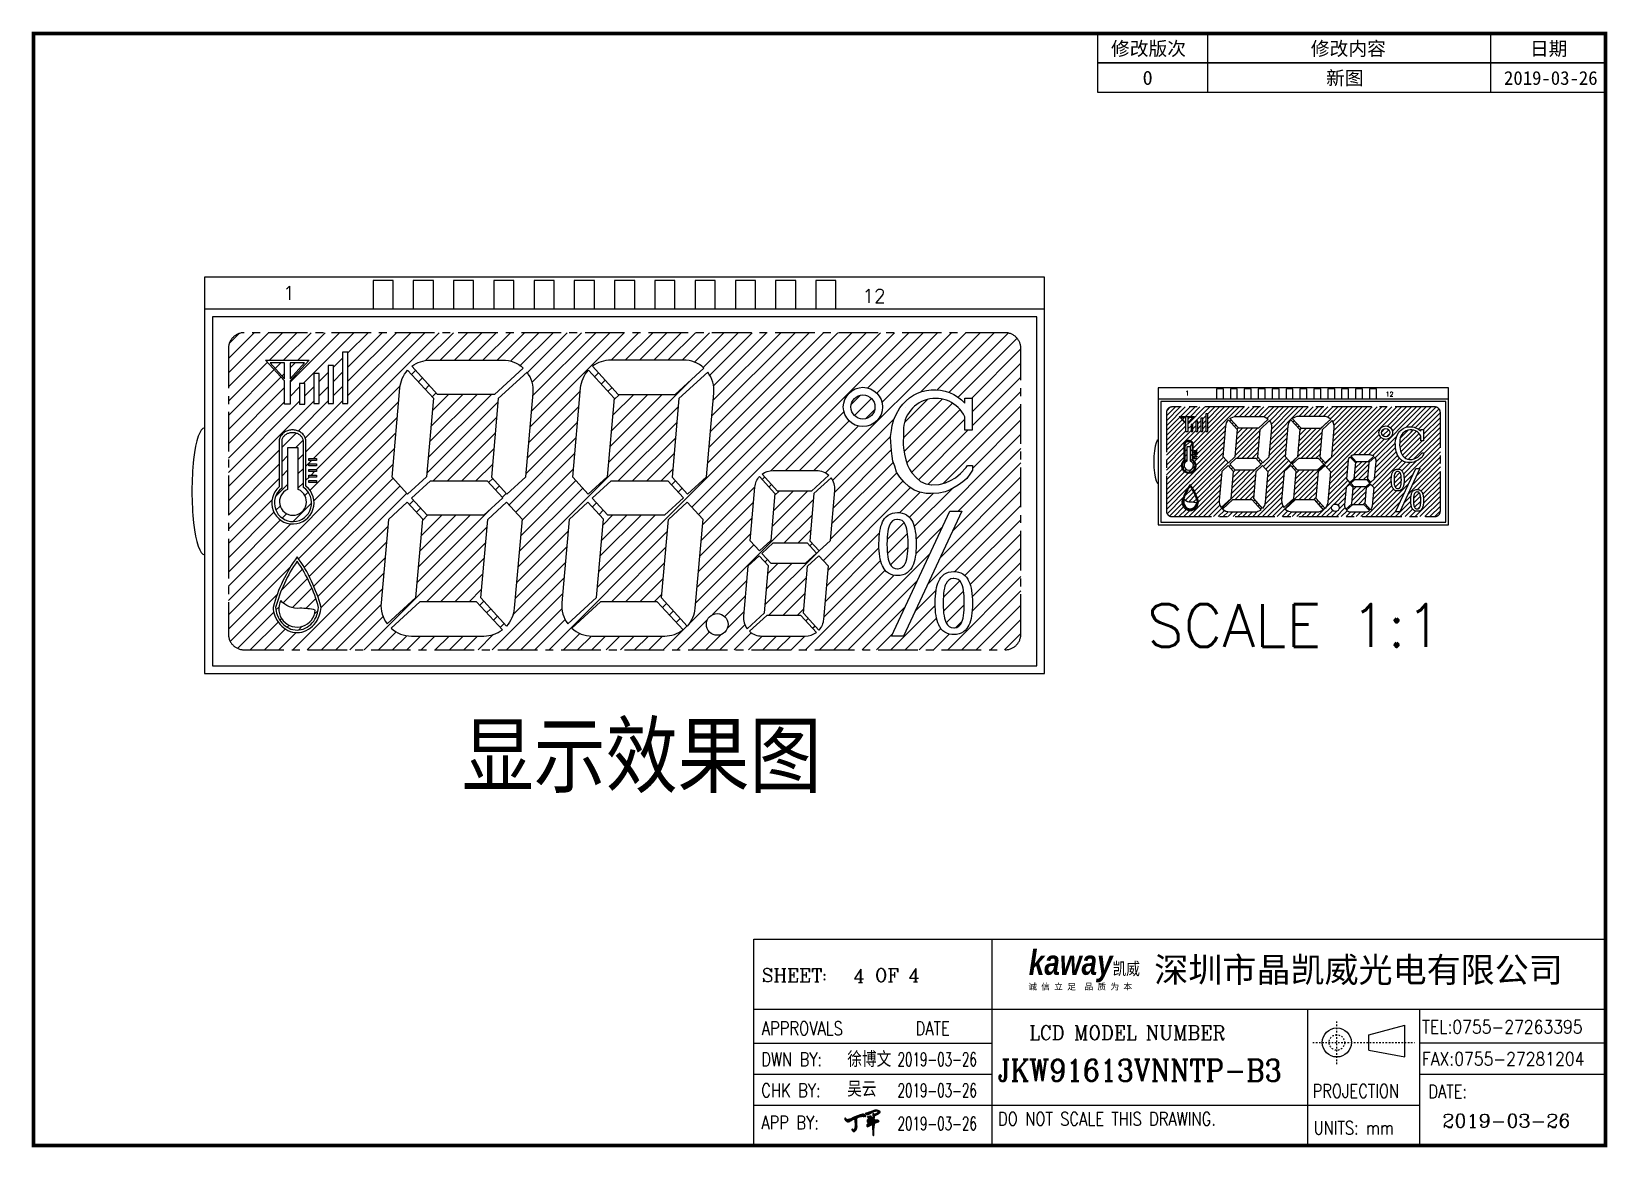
# Model space of a CAD drawing. Header units: millimetres. Extents: x 506 to 944, y -43 to 42.
# Drawn here: x 844.1 to 943.5, y -42.9 to 27.5 of the extents above; entities that cross this region are included whole.
import ezdxf
from ezdxf.enums import TextEntityAlignment as Align

# ---------------------------------------------------------------- set-up
doc = ezdxf.new("R2010")
doc.units = ezdxf.units.MM
doc.linetypes.add('CENTER', pattern=[2, 1.25, -0.25, 0.25, -0.25])
doc.linetypes.add('DASHED2', pattern=[0.375, 0.25, -0.125])
for name, color, linetype in [('com', 1, 'Continuous'), ('DIM', 3, 'Continuous'), ('DWG', 7, 'Continuous'), ('SEG', 4, 'Continuous'), ('SPEC', 2, 'Continuous')]:
    doc.layers.add(name, color=color, linetype=linetype)
doc.styles.add('ggg', font='')
doc.styles.add('ROMANC', font='romanc')
doc.styles.add('romans', font='romans.shx')
doc.styles.add('th', font='')
doc.styles.add('title', font='arial.ttf', dxfattribs={"width": 0.8, "height": 5})
doc.styles.add('宋体', font='')
doc.styles.get('ggg').set_extended_font_data('SimSun')
doc.styles.get('th').set_extended_font_data('SimSun')
doc.styles.get('宋体').set_extended_font_data('SimSun')

msp = doc.modelspace()

# ---------------------------------------------------------------- texts
at = {"layer": 'DWG', "style": 'romans'}
for s, height, p in [('1', 0.86, (860.34, 11.027)), ('12', 0.86, (897.256, 10.847)), ('1', 0.297, (917.028, 4.707)), ('12', 0.2972, (929.787, 4.644))]:
    msp.add_text(s, height=height, dxfattribs=at).set_placement(p, align=Align.MIDDLE_CENTER)
at = {"layer": 'SPEC', "style": 'romans'}
msp.add_text('SCALE 1:1', height=2.7, dxfattribs=at).set_placement((914.49, -11.288))
at = {"layer": 'SPEC', "style": 'th', "width": 0.85}
msp.add_text('显示效果图', height=3.9142, dxfattribs=at).set_placement((871.256, -20.071))
at = {"layer": 'SPEC', "color": 1, "style": 'ROMANC'}
msp.add_text('4', height=0.848, dxfattribs=at).set_placement((895.952, -32.459))

# ---------------------------------------------------------------- blocks, each defined once
blk = doc.blocks.new('A')
at = {"layer": 'DIM'}
h = blk.add_hatch(dxfattribs=at)
h.set_pattern_fill('ANSI31', color=51, scale=0.23814, style=0)
h.set_pattern_definition([(45, (819.13157, -670.98778), (-0.0210488011, 0.0210488011), [])])
h.paths.add_polyline_path([(149.43, 2.89), (149.49, 2.78), (149.55, 2.68), (149.62, 2.6), (149.66, 2.57), (149.7, 2.55), (149.79, 2.56), (149.88, 2.59), (149.99, 2.66), (150.06, 2.73), (150.15, 2.85), (150.21, 2.95), (150.24, 3.02), (150.28, 3.12), (150.31, 3.23), (150.34, 3.34), (150.35, 3.5), (150.34, 3.68), (150.33, 3.85), (150.33, 4.09), (150.31, 4.37), (150.29, 4.53), (150.28, 4.71), (150.28, 4.83), (150.3, 4.91), (150.37, 5.02), (150.45, 5.07), (150.52, 5.13), (150.64, 5.19), (150.73, 5.22), (150.78, 5.24), (150.87, 5.27), (150.97, 5.28), (151.05, 5.3), (151.16, 5.33), (151.25, 5.36), (151.34, 5.36), (151.43, 5.36), (151.5, 5.33), (151.58, 5.32), (151.64, 5.33), (151.7, 5.36), (151.78, 5.35), (151.82, 5.32), (151.85, 5.31), (151.91, 5.31), (151.96, 5.34), (151.97, 5.36), (151.98, 5.38), (151.96, 5.43), (151.91, 5.5), (151.85, 5.57), (151.79, 5.62), (151.71, 5.67), (151.63, 5.69), (151.55, 5.7), (151.48, 5.71), (151.41, 5.7), (151.34, 5.7), (151.24, 5.69), (151.14, 5.67), (150.95, 5.62), (150.26, 5.38), (149.95, 5.25), (149.64, 5.09), (149.2, 4.86), (149.11, 4.81), (149, 4.79), (148.88, 4.77), (148.8, 4.75), (148.74, 4.73), (148.69, 4.72), (148.65, 4.72), (148.58, 4.72), (148.52, 4.74), (148.46, 4.78), (148.39, 4.83), (148.3, 4.93), (148.24, 4.99), (148.22, 5), (148.18, 5), (148.15, 4.99), (148.14, 4.95), (148.13, 4.91), (148.13, 4.85), (148.14, 4.8), (148.15, 4.76), (148.2, 4.68), (148.26, 4.58), (148.35, 4.48), (148.42, 4.42), (148.5, 4.36), (148.58, 4.32), (148.65, 4.31), (148.73, 4.31), (148.81, 4.33), (148.92, 4.36), (149.02, 4.41), (149.15, 4.49), (149.29, 4.57), (149.49, 4.68), (149.73, 4.79), (149.89, 4.84), (149.97, 4.84), (150, 4.83), (150, 4.73), (149.97, 4.57), (149.97, 4.49), (149.97, 4.34), (149.98, 4.2), (149.99, 4.04), (150.01, 3.94), (150.02, 3.85), (150.03, 3.74), (150.04, 3.64), (150.03, 3.47), (150, 3.33), (149.98, 3.22), (149.92, 3.07), (149.85, 2.96), (149.77, 2.85), (149.73, 2.83), (149.68, 2.82), (149.63, 2.83), (149.6, 2.87), (149.57, 2.93), (149.54, 2.98), (149.5, 2.99), (149.46, 2.98), (149.42, 2.94), (149.42, 2.91)])
edge = h.paths.add_edge_path()
edge.add_arc((153.25, 5.75), 0.00595, 165.2704, 176.5686)
edge.add_line((153.24, 5.75), (153.24, 5.7))
edge.add_line((153.24, 5.7), (153.25, 5.62))
edge.add_line((153.25, 5.62), (153.26, 5.55))
edge.add_line((153.26, 5.55), (153.28, 5.47))
edge.add_line((153.28, 5.47), (153.29, 5.31))
edge.add_line((153.29, 5.31), (153.29, 5.11))
edge.add_line((153.29, 5.11), (153.28, 4.95))
edge.add_line((153.28, 4.95), (153.26, 4.86))
edge.add_line((153.26, 4.86), (153.25, 4.8))
edge.add_line((153.25, 4.8), (153.26, 4.74))
edge.add_line((153.26, 4.74), (153.25, 4.68))
edge.add_line((153.25, 4.68), (153.23, 4.68))
edge.add_line((153.23, 4.68), (153.2, 4.7))
edge.add_line((153.2, 4.7), (153.16, 4.73))
edge.add_line((153.16, 4.73), (153.13, 4.75))
edge.add_line((153.13, 4.75), (153.08, 4.77))
edge.add_line((153.08, 4.77), (153.03, 4.77))
edge.add_line((153.03, 4.77), (152.98, 4.77))
edge.add_line((152.98, 4.77), (152.93, 4.75))
edge.add_line((152.93, 4.75), (152.86, 4.7))
edge.add_line((152.86, 4.7), (152.78, 4.66))
edge.add_line((152.78, 4.66), (152.73, 4.62))
edge.add_line((152.73, 4.62), (152.68, 4.6))
edge.add_line((152.68, 4.6), (152.64, 4.59))
edge.add_line((152.64, 4.59), (152.59, 4.6))
edge.add_line((152.59, 4.6), (152.59, 4.61))
edge.add_line((152.59, 4.61), (152.61, 4.63))
edge.add_line((152.61, 4.63), (152.69, 4.71))
edge.add_line((152.69, 4.71), (152.75, 4.76))
edge.add_line((152.75, 4.76), (152.92, 4.93))
edge.add_line((152.92, 4.93), (153.03, 5.02))
edge.add_line((153.03, 5.02), (153.09, 5.05))
edge.add_line((153.09, 5.05), (153.11, 5.07))
edge.add_line((153.11, 5.07), (153.11, 5.1))
edge.add_line((153.11, 5.1), (153.1, 5.15))
edge.add_line((153.1, 5.15), (153.08, 5.19))
edge.add_line((153.08, 5.19), (153.02, 5.26))
edge.add_line((153.02, 5.26), (152.96, 5.32))
edge.add_line((152.96, 5.32), (152.93, 5.35))
edge.add_line((152.93, 5.35), (152.88, 5.37))
edge.add_line((152.88, 5.37), (152.81, 5.38))
edge.add_line((152.81, 5.38), (152.74, 5.36))
edge.add_line((152.74, 5.36), (152.7, 5.34))
edge.add_line((152.7, 5.34), (152.64, 5.31))
edge.add_line((152.64, 5.31), (152.62, 5.31))
edge.add_line((152.62, 5.31), (152.56, 5.3))
edge.add_line((152.56, 5.3), (152.44, 5.31))
edge.add_line((152.44, 5.31), (152.35, 5.32))
edge.add_line((152.35, 5.32), (152.29, 5.29))
edge.add_line((152.29, 5.29), (152.27, 5.27))
edge.add_line((152.27, 5.27), (152.26, 5.24))
edge.add_line((152.26, 5.24), (152.27, 5.2))
edge.add_line((152.27, 5.2), (152.28, 5.18))
edge.add_line((152.28, 5.18), (152.31, 5.15))
edge.add_line((152.31, 5.15), (152.35, 5.12))
edge.add_line((152.35, 5.12), (152.41, 5.08))
edge.add_line((152.41, 5.08), (152.45, 5.06))
edge.add_line((152.45, 5.06), (152.5, 5.02))
edge.add_line((152.5, 5.02), (152.53, 4.99))
edge.add_line((152.53, 4.99), (152.55, 4.97))
edge.add_line((152.55, 4.97), (152.55, 4.95))
edge.add_line((152.55, 4.95), (152.55, 4.92))
edge.add_line((152.55, 4.92), (152.53, 4.91))
edge.add_line((152.53, 4.91), (152.48, 4.87))
edge.add_line((152.48, 4.87), (152.34, 4.75))
edge.add_line((152.34, 4.75), (152.28, 4.68))
edge.add_line((152.28, 4.68), (152.23, 4.62))
edge.add_line((152.23, 4.62), (152.21, 4.56))
edge.add_line((152.21, 4.56), (152.2, 4.46))
edge.add_line((152.2, 4.46), (152.21, 4.39))
edge.add_line((152.21, 4.39), (152.23, 4.32))
edge.add_line((152.23, 4.32), (152.26, 4.28))
edge.add_line((152.26, 4.28), (152.3, 4.27))
edge.add_line((152.3, 4.27), (152.36, 4.26))
edge.add_line((152.36, 4.26), (152.41, 4.27))
edge.add_line((152.41, 4.27), (152.44, 4.29))
edge.add_line((152.44, 4.29), (152.48, 4.31))
edge.add_line((152.48, 4.31), (152.54, 4.32))
edge.add_line((152.54, 4.32), (152.61, 4.33))
edge.add_line((152.61, 4.33), (152.65, 4.32))
edge.add_line((152.65, 4.32), (152.66, 4.31))
edge.add_line((152.66, 4.31), (152.66, 4.29))
edge.add_line((152.66, 4.29), (152.61, 4.27))
edge.add_line((152.61, 4.27), (152.58, 4.23))
edge.add_line((152.58, 4.23), (152.57, 4.17))
edge.add_line((152.57, 4.17), (152.48, 4.08))
edge.add_line((152.48, 4.08), (152.34, 3.96))
edge.add_line((152.34, 3.96), (152.21, 3.86))
edge.add_line((152.21, 3.86), (152.16, 3.79))
edge.add_line((152.16, 3.79), (152.13, 3.72))
edge.add_line((152.13, 3.72), (152.15, 3.64))
edge.add_line((152.15, 3.64), (152.16, 3.56))
edge.add_line((152.16, 3.56), (152.19, 3.48))
edge.add_line((152.19, 3.48), (152.23, 3.45))
edge.add_line((152.23, 3.45), (152.26, 3.43))
edge.add_line((152.26, 3.43), (152.28, 3.42))
edge.add_line((152.28, 3.42), (152.38, 3.47))
edge.add_line((152.38, 3.47), (152.61, 3.58))
edge.add_line((152.61, 3.58), (152.83, 3.69))
edge.add_line((152.83, 3.69), (153.04, 3.8))
edge.add_line((153.04, 3.8), (153.18, 3.85))
edge.add_line((153.18, 3.85), (153.19, 3.85))
edge.add_line((153.19, 3.85), (153.2, 3.58))
edge.add_line((153.2, 3.58), (153.2, 3.08))
edge.add_line((153.2, 3.08), (153.21, 2.75))
edge.add_line((153.21, 2.75), (153.23, 2.35))
edge.add_line((153.23, 2.35), (153.24, 1.98))
edge.add_line((153.24, 1.98), (153.26, 1.92))
edge.add_line((153.26, 1.92), (153.35, 1.84))
edge.add_line((153.35, 1.84), (153.39, 1.82))
edge.add_line((153.39, 1.82), (153.39, 2.81))
edge.add_line((153.39, 2.81), (153.43, 3.16))
edge.add_line((153.43, 3.16), (153.51, 3.8))
edge.add_line((153.51, 3.8), (153.59, 4))
edge.add_line((153.59, 4), (153.63, 4.07))
edge.add_line((153.63, 4.07), (153.72, 4.15))
edge.add_line((153.72, 4.15), (153.83, 4.2))
edge.add_line((153.83, 4.2), (153.92, 4.21))
edge.add_line((153.92, 4.21), (154.11, 4.27))
edge.add_line((154.11, 4.27), (154.28, 4.35))
edge.add_line((154.28, 4.35), (154.38, 4.43))
edge.add_line((154.38, 4.43), (154.38, 4.44))
edge.add_line((154.38, 4.44), (154.38, 4.45))
edge.add_line((154.38, 4.45), (154.34, 4.46))
edge.add_line((154.34, 4.46), (154.29, 4.46))
edge.add_line((154.29, 4.46), (154.33, 4.48))
edge.add_line((154.33, 4.48), (154.31, 4.5))
edge.add_line((154.31, 4.5), (154.2, 4.52))
edge.add_line((154.2, 4.52), (154.17, 4.53))
edge.add_line((154.17, 4.53), (154.15, 4.54))
edge.add_line((154.15, 4.54), (154.15, 4.57))
edge.add_line((154.15, 4.57), (154.18, 4.61))
edge.add_line((154.18, 4.61), (154.17, 4.64))
edge.add_line((154.17, 4.64), (154.12, 4.64))
edge.add_line((154.12, 4.64), (153.83, 4.65))
edge.add_line((153.83, 4.65), (153.72, 4.64))
edge.add_line((153.72, 4.64), (153.66, 4.66))
edge.add_line((153.66, 4.66), (153.58, 4.7))
edge.add_line((153.58, 4.7), (153.53, 4.75))
edge.add_line((153.53, 4.75), (153.49, 4.83))
edge.add_line((153.49, 4.83), (153.48, 4.89))
edge.add_line((153.48, 4.89), (153.47, 4.96))
edge.add_line((153.47, 4.96), (153.51, 5.1))
edge.add_line((153.51, 5.1), (153.52, 5.22))
edge.add_line((153.52, 5.22), (153.53, 5.38))
edge.add_line((153.53, 5.38), (153.54, 5.46))
edge.add_line((153.54, 5.46), (153.65, 5.51))
edge.add_line((153.65, 5.51), (153.76, 5.54))
edge.add_line((153.76, 5.54), (153.88, 5.59))
edge.add_line((153.88, 5.59), (154.02, 5.66))
edge.add_line((154.02, 5.66), (154.13, 5.73))
edge.add_line((154.13, 5.73), (154.26, 5.81))
edge.add_line((154.26, 5.81), (154.4, 5.91))
edge.add_line((154.4, 5.91), (154.5, 5.99))
edge.add_line((154.5, 5.99), (154.59, 6.07))
edge.add_line((154.59, 6.07), (154.59, 6.1))
edge.add_line((154.59, 6.1), (154.56, 6.18))
edge.add_line((154.56, 6.18), (154.51, 6.26))
edge.add_line((154.51, 6.26), (154.46, 6.3))
edge.add_line((154.46, 6.3), (154.32, 6.36))
edge.add_line((154.32, 6.36), (154.2, 6.4))
edge.add_line((154.2, 6.4), (154.04, 6.43))
edge.add_line((154.04, 6.43), (153.9, 6.45))
edge.add_line((153.9, 6.45), (153.76, 6.46))
edge.add_line((153.76, 6.46), (153.59, 6.44))
edge.add_line((153.59, 6.44), (153.43, 6.4))
edge.add_line((153.43, 6.4), (153.27, 6.35))
edge.add_line((153.27, 6.35), (153.1, 6.28))
edge.add_line((153.1, 6.28), (152.96, 6.22))
edge.add_line((152.96, 6.22), (152.78, 6.15))
edge.add_line((152.78, 6.15), (152.64, 6.09))
edge.add_line((152.64, 6.09), (152.54, 6.04))
edge.add_line((152.54, 6.04), (152.4, 6))
edge.add_line((152.4, 6), (152.25, 5.95))
edge.add_line((152.25, 5.95), (152.16, 5.92))
edge.add_line((152.16, 5.92), (152.11, 5.9))
edge.add_line((152.11, 5.9), (151.96, 5.88))
edge.add_line((151.96, 5.88), (151.9, 5.86))
edge.add_line((151.9, 5.86), (151.9, 5.83))
edge.add_line((151.9, 5.83), (151.92, 5.8))
edge.add_line((151.92, 5.8), (151.98, 5.76))
edge.add_line((151.98, 5.76), (152.02, 5.74))
edge.add_line((152.02, 5.74), (152.06, 5.72))
edge.add_line((152.06, 5.72), (152.11, 5.69))
edge.add_line((152.11, 5.69), (152.16, 5.69))
edge.add_line((152.16, 5.69), (152.22, 5.68))
edge.add_line((152.22, 5.68), (152.29, 5.69))
edge.add_line((152.29, 5.69), (152.38, 5.7))
edge.add_line((152.38, 5.7), (152.48, 5.72))
edge.add_line((152.48, 5.72), (152.53, 5.74))
edge.add_line((152.53, 5.74), (152.61, 5.76))
edge.add_line((152.61, 5.76), (152.68, 5.8))
edge.add_line((152.68, 5.8), (152.71, 5.81))
edge.add_line((152.71, 5.81), (152.78, 5.84))
edge.add_line((152.78, 5.84), (152.85, 5.88))
edge.add_line((152.85, 5.88), (152.92, 5.94))
edge.add_line((152.92, 5.94), (153, 5.99))
edge.add_line((153, 5.99), (153.05, 6.03))
edge.add_line((153.05, 6.03), (153.12, 6.07))
edge.add_line((153.12, 6.07), (153.17, 6.11))
edge.add_line((153.17, 6.11), (153.26, 6.16))
edge.add_line((153.26, 6.16), (153.39, 6.2))
edge.add_line((153.39, 6.2), (153.52, 6.25))
edge.add_line((153.52, 6.25), (153.62, 6.27))
edge.add_line((153.62, 6.27), (153.72, 6.3))
edge.add_line((153.72, 6.3), (153.8, 6.31))
edge.add_line((153.8, 6.31), (153.86, 6.31))
edge.add_line((153.86, 6.31), (153.94, 6.32))
edge.add_line((153.94, 6.32), (153.99, 6.32))
edge.add_line((153.99, 6.32), (154.05, 6.31))
edge.add_line((154.05, 6.31), (154.1, 6.3))
edge.add_line((154.1, 6.3), (154.15, 6.3))
edge.add_line((154.15, 6.3), (154.19, 6.28))
edge.add_line((154.19, 6.28), (154.23, 6.27))
edge.add_line((154.23, 6.27), (154.27, 6.24))
edge.add_line((154.27, 6.24), (154.29, 6.22))
edge.add_line((154.29, 6.22), (154.31, 6.19))
edge.add_line((154.31, 6.19), (154.31, 6.17))
edge.add_line((154.31, 6.17), (154.31, 6.15))
edge.add_line((154.31, 6.15), (154.3, 6.12))
edge.add_line((154.3, 6.12), (154.27, 6.1))
edge.add_line((154.27, 6.1), (154.21, 6.06))
edge.add_line((154.21, 6.06), (154.14, 6.01))
edge.add_line((154.14, 6.01), (154.09, 5.97))
edge.add_line((154.09, 5.97), (154.01, 5.92))
edge.add_line((154.01, 5.92), (153.91, 5.87))
edge.add_line((153.91, 5.87), (153.77, 5.79))
edge.add_line((153.77, 5.79), (153.66, 5.74))
edge.add_line((153.66, 5.74), (153.58, 5.7))
edge.add_line((153.58, 5.7), (153.51, 5.66))
edge.add_line((153.51, 5.66), (153.46, 5.67))
edge.add_line((153.46, 5.67), (153.42, 5.73))
edge.add_line((153.42, 5.73), (153.4, 5.79))
edge.add_line((153.4, 5.79), (153.37, 5.82))
edge.add_line((153.37, 5.82), (153.33, 5.83))
edge.add_line((153.33, 5.83), (153.29, 5.82))
edge.add_line((153.29, 5.82), (153.25, 5.79))
edge.add_line((153.25, 5.79), (153.24, 5.75))
h.paths.add_polyline_path([(153.23, 4.43), (153.11, 4.35), (153.02, 4.26), (152.96, 4.2), (152.88, 4.12), (152.85, 4.08), (152.86, 4.06), (152.91, 4.07), (152.97, 4.1), (153.09, 4.15), (153.19, 4.22), (153.24, 4.28), (153.27, 4.35), (153.27, 4.42)], flags=16)
h.paths.add_polyline_path([(153.57, 4.47), (153.69, 4.46), (153.73, 4.44), (153.7, 4.41), (153.63, 4.37), (153.58, 4.36), (153.57, 4.38)], flags=16)
at = {"layer": 'SPEC'}
for p, q in [((131.5, 0), (131.5, 37.65)), ((131.5, 37.65), (287, 37.65)), ((131.5, 37.65), (287, 37.65)), ((174.99, 0), (174.99, 37.65)), ((131.5, 24.87), (287, 24.87)), ((232.63, 0), (232.63, 24.87)), ((253.11, 0), (253.11, 24.87)), ((243.8, 20.22), (250.37, 21.96)), ((243.8, 17.39), (243.8, 20.22)), ((250.37, 16.16), (250.37, 21.96)), ((131.5, 18.71), (174.99, 18.71)), ((243.8, 17.39), (250.37, 16.16)), ((287, 18.71), (253.11, 18.71)), ((131.5, 13.04), (174.99, 13.04)), ((253.11, 13.04), (287, 13.04)), ((131.5, 7.37), (253.11, 7.37))]:
    blk.add_line(p, q, dxfattribs=at)
at = {"layer": 'SPEC', "linetype": 'DASHED2'}
for p, q in [((237.94, 14.84), (237.94, 22.78)), ((233.53, 18.81), (252.14, 18.81))]:
    blk.add_line(p, q, dxfattribs=at)
at = {"layer": 'SPEC', "const_width": 0.7}
blk.add_lwpolyline([(0, 0), (0, 202.93), (287, 202.93), (287, 0), (0, 0)], dxfattribs=at)
at = {"layer": 'SPEC'}
for points in [[(194.26, 197.57), (287.01, 197.57), (287.01, 202.92, 0.414214), (287, 202.93), (194.26, 202.93)], [(194.26, 192.2), (287.01, 192.2), (287.01, 197.56, 0.414214), (287, 197.57), (194.26, 197.57)], [(153.24, 5.75, 0.049338), (153.24, 5.75), (153.24, 5.7), (153.25, 5.62), (153.26, 5.55), (153.28, 5.47), (153.29, 5.31), (153.29, 5.11), (153.28, 4.95), (153.26, 4.86), (153.25, 4.8), (153.26, 4.74), (153.25, 4.68), (153.23, 4.68), (153.2, 4.7), (153.16, 4.73), (153.13, 4.75), (153.08, 4.77), (153.03, 4.77), (152.98, 4.77), (152.93, 4.75), (152.86, 4.7), (152.78, 4.66), (152.73, 4.62), (152.68, 4.6), (152.64, 4.59), (152.59, 4.6), (152.59, 4.61), (152.61, 4.63), (152.69, 4.71), (152.75, 4.76), (152.92, 4.93), (153.03, 5.02), (153.09, 5.05), (153.11, 5.07), (153.11, 5.1), (153.1, 5.15), (153.08, 5.19), (153.02, 5.26), (152.96, 5.32), (152.93, 5.35), (152.88, 5.37), (152.81, 5.38), (152.74, 5.36), (152.7, 5.34), (152.64, 5.31), (152.62, 5.31), (152.56, 5.3), (152.44, 5.31), (152.35, 5.32), (152.29, 5.29), (152.27, 5.27), (152.26, 5.24), (152.27, 5.2), (152.28, 5.18), (152.31, 5.15), (152.35, 5.12), (152.41, 5.08), (152.45, 5.06), (152.5, 5.02), (152.53, 4.99), (152.55, 4.97), (152.55, 4.95), (152.55, 4.92), (152.53, 4.91), (152.48, 4.87), (152.34, 4.75), (152.28, 4.68), (152.23, 4.62), (152.21, 4.56), (152.2, 4.46), (152.21, 4.39), (152.23, 4.32), (152.26, 4.28), (152.3, 4.27), (152.36, 4.26), (152.41, 4.27), (152.44, 4.29), (152.48, 4.31), (152.54, 4.32), (152.61, 4.33), (152.65, 4.32), (152.66, 4.31), (152.66, 4.29), (152.61, 4.27), (152.58, 4.23), (152.57, 4.17), (152.48, 4.08), (152.34, 3.96), (152.21, 3.86), (152.16, 3.79), (152.13, 3.72), (152.15, 3.64), (152.16, 3.56), (152.19, 3.48), (152.23, 3.45), (152.26, 3.43), (152.28, 3.42), (152.38, 3.47), (152.61, 3.58), (152.83, 3.69), (153.04, 3.8), (153.18, 3.85), (153.19, 3.85), (153.2, 3.58), (153.2, 3.08), (153.21, 2.75), (153.23, 2.35), (153.24, 1.98), (153.26, 1.92), (153.35, 1.84), (153.39, 1.82), (153.39, 2.81), (153.43, 3.16), (153.51, 3.8), (153.59, 4), (153.63, 4.07), (153.72, 4.15), (153.83, 4.2), (153.92, 4.21), (154.11, 4.27), (154.28, 4.35), (154.38, 4.43), (154.38, 4.44), (154.38, 4.45), (154.34, 4.46), (154.29, 4.46), (154.33, 4.48), (154.31, 4.5), (154.2, 4.52), (154.17, 4.53), (154.15, 4.54), (154.15, 4.57), (154.18, 4.61), (154.17, 4.64), (154.12, 4.64), (153.83, 4.65), (153.72, 4.64), (153.66, 4.66), (153.58, 4.7), (153.53, 4.75), (153.49, 4.83), (153.48, 4.89), (153.47, 4.96), (153.51, 5.1), (153.52, 5.22), (153.53, 5.38), (153.54, 5.46), (153.65, 5.51), (153.76, 5.54), (153.88, 5.59), (154.02, 5.66), (154.13, 5.73), (154.26, 5.81), (154.4, 5.91), (154.5, 5.99), (154.59, 6.07), (154.59, 6.1), (154.56, 6.18), (154.51, 6.26), (154.46, 6.3), (154.32, 6.36), (154.2, 6.4), (154.04, 6.43), (153.9, 6.45), (153.76, 6.46), (153.59, 6.44), (153.43, 6.4), (153.27, 6.35), (153.1, 6.28), (152.96, 6.22), (152.78, 6.15), (152.64, 6.09), (152.54, 6.04), (152.4, 6), (152.25, 5.95), (152.16, 5.92), (152.11, 5.9), (151.96, 5.88), (151.9, 5.86), (151.9, 5.83), (151.92, 5.8), (151.98, 5.76), (152.02, 5.74), (152.06, 5.72), (152.11, 5.69), (152.16, 5.69), (152.22, 5.68), (152.29, 5.69), (152.38, 5.7), (152.48, 5.72), (152.53, 5.74), (152.61, 5.76), (152.68, 5.8), (152.71, 5.81), (152.78, 5.84), (152.85, 5.88), (152.92, 5.94), (153, 5.99), (153.05, 6.03), (153.12, 6.07), (153.17, 6.11), (153.26, 6.16), (153.39, 6.2), (153.52, 6.25), (153.62, 6.27), (153.72, 6.3), (153.8, 6.31), (153.86, 6.31), (153.94, 6.32), (153.99, 6.32), (154.05, 6.31), (154.1, 6.3), (154.15, 6.3), (154.19, 6.28), (154.23, 6.27), (154.27, 6.24), (154.29, 6.22), (154.31, 6.19), (154.31, 6.17), (154.31, 6.15), (154.3, 6.12), (154.27, 6.1), (154.21, 6.06), (154.14, 6.01), (154.09, 5.97), (154.01, 5.92), (153.91, 5.87), (153.77, 5.79), (153.66, 5.74), (153.58, 5.7), (153.51, 5.66), (153.46, 5.67), (153.42, 5.73), (153.4, 5.79), (153.37, 5.82), (153.33, 5.83), (153.29, 5.82), (153.25, 5.79)]]:
    blk.add_lwpolyline(points, format="xyb", close=True, dxfattribs=at)
for points in [[(214.4, 197.57), (214.4, 202.93)], [(266.03, 197.57), (266.03, 202.93)], [(214.4, 192.2), (214.4, 197.57)], [(266.03, 192.2), (266.03, 197.57)]]:
    blk.add_lwpolyline(points, dxfattribs=at)
for points in [[(149.43, 2.89), (149.49, 2.78), (149.55, 2.68), (149.62, 2.6), (149.66, 2.57), (149.7, 2.55), (149.79, 2.56), (149.88, 2.59), (149.99, 2.66), (150.06, 2.73), (150.15, 2.85), (150.21, 2.95), (150.24, 3.02), (150.28, 3.12), (150.31, 3.23), (150.34, 3.34), (150.35, 3.5), (150.34, 3.68), (150.33, 3.85), (150.33, 4.09), (150.31, 4.37), (150.29, 4.53), (150.28, 4.71), (150.28, 4.83), (150.3, 4.91), (150.37, 5.02), (150.45, 5.07), (150.52, 5.13), (150.64, 5.19), (150.73, 5.22), (150.78, 5.24), (150.87, 5.27), (150.97, 5.28), (151.05, 5.3), (151.16, 5.33), (151.25, 5.36), (151.34, 5.36), (151.43, 5.36), (151.5, 5.33), (151.58, 5.32), (151.64, 5.33), (151.7, 5.36), (151.78, 5.35), (151.82, 5.32), (151.85, 5.31), (151.91, 5.31), (151.96, 5.34), (151.97, 5.36), (151.98, 5.38), (151.96, 5.43), (151.91, 5.5), (151.85, 5.57), (151.79, 5.62), (151.71, 5.67), (151.63, 5.69), (151.55, 5.7), (151.48, 5.71), (151.41, 5.7), (151.34, 5.7), (151.24, 5.69), (151.14, 5.67), (150.95, 5.62), (150.26, 5.38), (149.95, 5.25), (149.64, 5.09), (149.2, 4.86), (149.11, 4.81), (149, 4.79), (148.88, 4.77), (148.8, 4.75), (148.74, 4.73), (148.69, 4.72), (148.65, 4.72), (148.58, 4.72), (148.52, 4.74), (148.46, 4.78), (148.39, 4.83), (148.3, 4.93), (148.24, 4.99), (148.22, 5), (148.18, 5), (148.15, 4.99), (148.14, 4.95), (148.13, 4.91), (148.13, 4.85), (148.14, 4.8), (148.15, 4.76), (148.2, 4.68), (148.26, 4.58), (148.35, 4.48), (148.42, 4.42), (148.5, 4.36), (148.58, 4.32), (148.65, 4.31), (148.73, 4.31), (148.81, 4.33), (148.92, 4.36), (149.02, 4.41), (149.15, 4.49), (149.29, 4.57), (149.49, 4.68), (149.73, 4.79), (149.89, 4.84), (149.97, 4.84), (150, 4.83), (150, 4.73), (149.97, 4.57), (149.97, 4.49), (149.97, 4.34), (149.98, 4.2), (149.99, 4.04), (150.01, 3.94), (150.02, 3.85), (150.03, 3.74), (150.04, 3.64), (150.03, 3.47), (150, 3.33), (149.98, 3.22), (149.92, 3.07), (149.85, 2.96), (149.77, 2.85), (149.73, 2.83), (149.68, 2.82), (149.63, 2.83), (149.6, 2.87), (149.57, 2.93), (149.54, 2.98), (149.5, 2.99), (149.46, 2.98), (149.42, 2.94), (149.42, 2.91)], [(153.23, 4.43), (153.11, 4.35), (153.02, 4.26), (152.96, 4.2), (152.88, 4.12), (152.85, 4.08), (152.86, 4.06), (152.91, 4.07), (152.97, 4.1), (153.09, 4.15), (153.19, 4.22), (153.24, 4.28), (153.27, 4.35), (153.27, 4.42)], [(153.57, 4.47), (153.69, 4.46), (153.73, 4.44), (153.7, 4.41), (153.63, 4.37), (153.58, 4.36), (153.57, 4.38)]]:
    blk.add_lwpolyline(points, close=True, dxfattribs=at)
blk.add_circle((237.94, 18.81), 2.65, dxfattribs=at)
at = {"layer": 'SPEC', "linetype": 'DASHED2'}
blk.add_circle((237.94, 18.81), 1.41, dxfattribs=at)
at = {"insert": (204.61, 34.35), "char_height": 4.5569, "width": 129.4385, "attachment_point": 1, "style": 'romans'}
blk.add_mtext('{\\fNSimSun|b1|i0|c134|p49;\\C2;深圳市晶凯威光电有限公司}', dxfattribs=at)
at = {"layer": 'SEG', "insert": (181.71, 35.71), "char_height": 4.5599, "attachment_point": 1, "style": 'title'}
blk.add_mtext_dynamic_manual_height_columns('{\\fArial|b1|i1|c238|p34;\\C1;kaway\\fSimSun|b1|i0|c134|p2;\\H0.5x;凯威}', width=40.7158, gutter_width=12.5, heights=[0], dxfattribs=at).dxf.set("width", 24.6851)
at = {"layer": 'SEG', "insert": (181.6, 29.56), "char_height": 1.14, "attachment_point": 1}
blk.add_mtext_dynamic_manual_height_columns('{\\fSimSun|b1|i0|c134|p2;\\C5;诚 信 立 足\\Ftxt|c134;  \\fSimSun|b1|i0|c134|p2;品 质 为 本}', width=42.8514, gutter_width=12.5, heights=[0], dxfattribs=at).dxf.set("width", 23.1481)
at = {"layer": 'SPEC'}
for s, height, style, p in [('修改版次', 2.511, 'ggg', (196.71, 198.91)), ('修改内容', 2.511, 'ggg', (233.19, 198.91)), ('日期', 2.511, 'ggg', (273.2, 198.91)), ('O', 2.51, 'ggg', (202.55, 193.55)), ('新图', 2.511, 'ggg', (235.98, 193.55)), ('2019-03-26', 2.511, 'ggg', (268.46, 193.55)), ('SHEET:', 2.453, 'ROMANC', (132.95, 29.86)), ('   OF 4', 2.453, 'ROMANC', (148.11, 29.86))]:
    blk.add_text(s, height=height, dxfattribs=dict(at, style=style)).set_placement(p)
for s, height, style, width, p in [('APPROVALS', 2.453, 'ROMANC', 0.8, (132.96, 20.17)), ('DATE', 2.453, 'ROMANC', 0.8, (161.04, 20.17)), ('LCD MODEL NUMBER', 2.6, 'ROMANC', 0.95, (181.78, 19.28)), ('TEL:0755-27263395', 2.4532, 'ROMANC', 0.85, (253.49, 20.45)), ('徐博文', 2.453, '宋体', 0.8, (148.57, 14.6)), ('DWN BY:', 2.453, 'ROMANC', 0.8, (132.87, 14.5)), ('2019-03-26', 2.453, 'ROMANC', 0.65, (157.74, 14.5)), ('FAX:0755-27281204', 2.4532, 'ROMANC', 0.85, (253.47, 14.6)), ('吴云', 2.453, '宋体', 0.8, (148.57, 9.18)), ('CHK BY:', 2.453, 'ROMANC', 0.8, (132.87, 8.84)), ('2019-03-26', 2.453, 'ROMANC', 0.65, (157.74, 8.84)), ('PROJECTION', 2.453, 'ROMANC', 0.8, (233.51, 8.72)), ('DATE:', 2.453, 'ROMANC', 0.8, (254.64, 8.65)), ('DO NOT SCALE THIS DRAWING.', 2.4532, 'ROMANC', 0.8, (176.08, 3.65)), ('APP BY:', 2.453, 'ROMANC', 0.8, (132.87, 2.96)), ('2019-03-26', 2.453, 'ROMANC', 0.65, (157.74, 2.8)), ('UNITS: mm', 2.453, 'ROMANC', 0.8, (233.69, 2)), ('2019-03-26', 2.453, 'ROMANC', 1.05, (257.19, 3.3))]:
    blk.add_text(s, height=height, dxfattribs=dict(at, style=style, width=width)).set_placement(p)
at = {"layer": 'SPEC', "color": 4, "style": 'ROMANC', "width": 0.9}
blk.add_text('JKW91613VNNTP-B3', height=4, dxfattribs=at).set_placement((176.03, 11.72))
blk = doc.blocks.new('DWG')
at = {"layer": 'DWG'}
for points in [[(8.707, 20.266), (8.707, 17.035), (9.043, 17.035), (9.043, 20.266)], [(6.595, 19.766), (5.397, 18.454), (5.397, 16.985), (5.047, 16.985), (5.047, 18.454), (3.849, 19.766)], [(4.136, 19.6), (5.047, 18.593), (5.047, 19.6)], [(5.397, 19.6), (5.397, 18.593), (6.308, 19.6)], [(6.893, 18.934), (6.893, 17.034), (7.228, 17.034), (7.228, 18.934)], [(7.8, 19.428), (7.8, 17.024), (8.135, 17.024), (8.135, 19.428)], [(5.986, 18.301), (5.986, 17.001), (6.321, 17.001), (6.321, 18.301)], [(6.584, 13.444), (6.584, 13.574), (7.06, 13.574), (7.06, 13.444)], [(6.584, 13.094), (6.584, 13.224), (7.06, 13.224), (7.06, 13.094)], [(6.584, 12.744), (6.584, 12.874), (7.06, 12.874), (7.06, 12.744)], [(6.584, 12.394), (6.584, 12.524), (7.06, 12.524), (7.06, 12.394)], [(6.584, 12.044), (6.584, 12.174), (7.06, 12.174), (7.06, 12.044)], [(17.828, 12.149), (18.808, 11.08), (17.617, 9.989), (14.032, 9.989), (13.052, 11.058), (14.243, 12.149)], [(29.228, 12.149), (30.208, 11.08), (29.017, 9.989), (25.432, 9.989), (24.452, 11.058), (25.643, 12.149)], [(43.39, 10.117), (43.546, 10.149), (43.717, 10.161), (43.851, 10.154), (44.01, 10.127), (44.156, 10.078), (44.29, 10.008), (44.409, 9.918), (44.516, 9.805), (44.607, 9.672), (44.616, 9.657), (44.675, 9.542), (44.726, 9.415), (44.772, 9.274), (44.809, 9.12), (44.84, 8.955), (44.865, 8.777), (44.882, 8.587), (44.892, 8.384), (44.896, 8.168), (44.896, 8.146), (44.892, 7.929), (44.88, 7.728), (44.863, 7.538), (44.838, 7.361), (44.806, 7.197), (44.767, 7.046), (44.723, 6.907), (44.67, 6.781), (44.611, 6.67), (44.543, 6.568), (44.439, 6.451), (44.324, 6.354), (44.194, 6.28), (44.051, 6.227), (43.893, 6.195), (43.722, 6.185), (43.59, 6.19), (43.429, 6.217), (43.283, 6.266), (43.149, 6.334), (43.03, 6.425), (42.924, 6.537), (42.832, 6.67), (42.823, 6.685), (42.766, 6.798), (42.713, 6.926), (42.669, 7.066), (42.63, 7.219), (42.6, 7.383), (42.576, 7.561), (42.559, 7.753), (42.547, 7.957), (42.544, 8.174), (42.544, 8.201), (42.549, 8.414), (42.561, 8.616), (42.578, 8.806), (42.603, 8.982), (42.635, 9.145), (42.674, 9.296), (42.72, 9.435), (42.773, 9.562), (42.832, 9.674), (42.898, 9.776), (43, 9.893), (43.117, 9.99), (43.246, 10.064)], [(47.781, 10.251), (44.088, 2.369), (43.331, 2.369), (47.024, 10.251)], [(43.207, 9.352), (43.164, 9.237), (43.13, 9.104), (43.102, 8.954), (43.08, 8.784), (43.064, 8.596), (43.054, 8.391), (43.051, 8.168), (43.051, 8.148), (43.054, 7.924), (43.064, 7.721), (43.081, 7.534), (43.103, 7.366), (43.132, 7.219), (43.168, 7.088), (43.208, 6.976), (43.229, 6.931), (43.319, 6.79), (43.431, 6.69), (43.563, 6.631), (43.717, 6.61), (43.761, 6.612), (43.91, 6.642), (44.038, 6.714), (44.143, 6.826), (44.226, 6.976), (44.231, 6.985), (44.272, 7.099), (44.305, 7.231), (44.334, 7.38), (44.356, 7.55), (44.372, 7.738), (44.38, 7.943), (44.383, 8.168), (44.383, 8.191), (44.38, 8.413), (44.37, 8.616), (44.355, 8.803), (44.331, 8.969), (44.302, 9.118), (44.268, 9.25), (44.226, 9.362), (44.205, 9.408), (44.116, 9.549), (44.004, 9.649), (43.871, 9.708), (43.717, 9.728), (43.676, 9.727), (43.527, 9.696), (43.402, 9.625), (43.295, 9.515), (43.21, 9.362)], [(38.021, 8.237), (38.609, 7.596), (37.894, 6.941), (35.743, 6.941), (35.156, 7.582), (35.87, 8.237)], [(46.096, 4.69), (46.108, 4.892), (46.125, 5.082), (46.15, 5.258), (46.182, 5.421), (46.221, 5.572), (46.267, 5.711), (46.32, 5.838), (46.379, 5.95), (46.445, 6.052), (46.547, 6.169), (46.664, 6.266), (46.793, 6.34), (46.937, 6.393), (47.093, 6.425), (47.264, 6.437), (47.398, 6.43), (47.558, 6.403), (47.703, 6.354), (47.837, 6.284), (47.956, 6.194), (48.063, 6.081), (48.154, 5.949), (48.163, 5.933), (48.222, 5.818), (48.273, 5.691), (48.319, 5.55), (48.356, 5.396), (48.387, 5.231), (48.412, 5.053), (48.429, 4.863), (48.439, 4.66), (48.443, 4.444), (48.443, 4.422), (48.439, 4.205), (48.427, 4.004), (48.41, 3.814), (48.385, 3.637), (48.353, 3.473), (48.314, 3.322), (48.27, 3.183), (48.217, 3.057), (48.158, 2.946), (48.09, 2.844), (47.987, 2.727), (47.871, 2.63), (47.741, 2.556), (47.598, 2.503), (47.441, 2.471), (47.269, 2.461), (47.137, 2.466), (46.976, 2.493), (46.83, 2.542), (46.696, 2.61), (46.578, 2.701), (46.471, 2.813), (46.379, 2.946), (46.371, 2.961), (46.313, 3.074), (46.26, 3.202), (46.216, 3.342), (46.177, 3.495), (46.147, 3.659), (46.123, 3.837), (46.106, 4.029), (46.094, 4.233), (46.091, 4.45), (46.091, 4.477)], [(46.754, 5.628), (46.711, 5.513), (46.678, 5.38), (46.649, 5.23), (46.627, 5.06), (46.611, 4.872), (46.601, 4.667), (46.598, 4.444), (46.598, 4.424), (46.601, 4.2), (46.611, 3.997), (46.628, 3.81), (46.65, 3.642), (46.679, 3.495), (46.715, 3.364), (46.756, 3.252), (46.776, 3.207), (46.866, 3.066), (46.978, 2.966), (47.11, 2.907), (47.264, 2.886), (47.308, 2.888), (47.458, 2.918), (47.585, 2.99), (47.69, 3.102), (47.773, 3.252), (47.778, 3.261), (47.819, 3.375), (47.853, 3.507), (47.881, 3.656), (47.904, 3.826), (47.919, 4.014), (47.927, 4.219), (47.931, 4.444), (47.931, 4.467), (47.927, 4.689), (47.917, 4.892), (47.902, 5.079), (47.878, 5.245), (47.849, 5.394), (47.815, 5.526), (47.773, 5.638), (47.753, 5.684), (47.663, 5.825), (47.551, 5.925), (47.419, 5.984), (47.264, 6.004), (47.224, 6.003), (47.074, 5.972), (46.949, 5.901), (46.842, 5.791), (46.757, 5.638)]]:
    blk.add_lwpolyline(points, close=True, dxfattribs=at)
for points in [[(14.433, 17.366), (14, 12.415), (12.809, 11.323), (11.83, 12.392), (12.322, 18.016, -0.163401), (12.81, 19.137)], [(18.812, 19.769, -0.185883), (20.1, 19.273), (18.284, 17.609), (14.699, 17.609), (13.076, 19.38, -0.163401), (14.235, 19.769)], [(20.343, 19.008), (18.527, 17.344), (18.094, 12.392), (19.073, 11.323), (20.264, 12.415), (20.725, 17.682, 0.185883)], [(25.833, 17.366), (25.4, 12.415), (24.209, 11.323), (23.23, 12.392), (23.722, 18.016, -0.163401), (24.21, 19.137)], [(25.635, 19.769, 0.163401), (24.476, 19.38), (26.099, 17.609), (29.684, 17.609), (31.5, 19.273, 0.185883), (30.212, 19.769)], [(29.927, 17.344), (29.494, 12.392), (30.473, 11.323), (31.664, 12.415), (32.125, 17.682, 0.185883), (31.743, 19.008)], [(43.343, 15.329), (43.385, 15.651), (43.481, 16.017), (43.639, 16.347), (43.867, 16.763, -0.481546), (47.959, 17.061), (47.959, 17.38), (48.428, 17.38), (48.428, 15.35), (47.956, 15.35), (47.956, 16.193, 0.840947), (44.097, 15.127), (44.066, 14.449), (44.086, 14.238), (44.165, 13.848), (44.231, 13.486), (44.352, 13.155), (44.478, 12.901), (44.61, 12.665), (44.889, 12.362), (45.176, 12.108), (45.504, 11.958), (45.871, 11.904), (45.878, 11.904), (46.343, 11.924), (46.744, 12.035), (47.051, 12.168), (47.379, 12.338), (47.689, 12.62), (48.052, 13.007), (48.137, 13.122), (48.439, 13.122), (48.439, 12.84), (48.322, 12.636), (48.1, 12.296), (47.847, 12.085), (47.545, 11.878), (47.042, 11.589), (46.719, 11.458), (46.326, 11.379), (45.83, 11.356), (45.525, 11.359), (45.134, 11.445), (44.764, 11.579), (44.429, 11.8), (44.134, 12.075), (43.863, 12.394), (43.655, 12.697), (43.545, 13.074), (43.411, 13.395), (43.383, 13.718), (43.327, 14.054), (43.32, 14.361), (43.294, 14.572), (43.284, 14.947)], [(5.808, 15.333), (5.744, 15.348), (5.679, 15.359), (5.613, 15.366), (5.547, 15.368), (5.48, 15.366), (5.414, 15.359), (5.349, 15.348), (5.286, 15.333), (5.223, 15.313), (5.163, 15.289), (5.105, 15.26), (5.05, 15.229), (4.998, 15.193), (4.949, 15.154), (4.904, 15.112), (4.863, 15.067), (4.827, 15.019), (4.794, 14.969), (4.766, 14.916), (4.743, 14.862), (4.725, 14.807), (4.712, 14.751), (4.705, 14.694), (4.702, 14.636), (4.702, 11.776, 2.796157), (6.391, 11.818), (6.391, 14.636), (6.389, 14.694), (6.381, 14.751), (6.368, 14.807), (6.35, 14.862), (6.327, 14.916), (6.299, 14.969), (6.267, 15.019), (6.23, 15.067), (6.189, 15.112), (6.144, 15.154), (6.095, 15.193), (6.043, 15.229), (5.988, 15.26), (5.93, 15.289), (5.87, 15.313)], [(6.229, 14.68), (6.223, 14.723), (6.213, 14.765), (6.198, 14.807), (6.18, 14.848), (6.158, 14.887), (6.132, 14.925), (6.102, 14.962), (6.069, 14.996), (6.033, 15.029), (5.993, 15.059), (5.951, 15.086), (5.906, 15.111), (5.859, 15.132), (5.81, 15.151), (5.76, 15.166), (5.708, 15.178), (5.654, 15.187), (5.601, 15.192), (5.547, 15.194), (5.492, 15.192), (5.439, 15.187), (5.386, 15.178), (5.334, 15.166), (5.283, 15.151), (5.234, 15.132), (5.187, 15.111), (5.142, 15.086), (5.1, 15.059), (5.06, 15.029), (5.024, 14.996), (4.991, 14.962), (4.961, 14.925), (4.935, 14.887), (4.913, 14.848), (4.895, 14.807), (4.881, 14.765), (4.87, 14.723), (4.864, 14.68), (4.862, 14.636), (4.862, 11.701, 3.11494), (6.231, 11.747), (6.231, 14.636)], [(5.228, 14.237), (5.228, 11.612, 4.764749), (5.912, 11.614), (5.912, 14.237)], [(35.984, 11.367), (35.724, 8.396), (35.01, 7.742), (34.422, 8.383), (34.717, 11.758, -0.163401), (35.01, 12.43)], [(35.17, 12.576, -0.163401), (35.865, 12.809), (38.611, 12.809, -0.185883), (39.384, 12.512), (38.294, 11.513), (36.143, 11.513)], [(38.44, 11.354), (38.18, 8.383), (38.768, 7.742), (39.482, 8.396), (39.759, 11.557, 0.185883), (39.53, 12.352)], [(11.596, 9.724), (11.135, 4.456, 0.185883), (11.517, 3.13), (13.333, 4.795), (13.766, 9.746), (12.787, 10.815)], [(20.03, 9.746), (19.538, 4.122, -0.163401), (19.05, 3.001), (17.427, 4.772), (17.86, 9.724), (19.051, 10.815)], [(22.996, 9.724), (22.535, 4.456, 0.185883), (22.917, 3.13), (24.733, 4.795), (25.166, 9.746), (24.187, 10.815)], [(31.43, 9.746), (30.938, 4.122, -0.163401), (30.45, 3.001), (28.827, 4.772), (29.26, 9.724), (30.451, 10.815)], [(4.757, 3.098, 0.102788), (5.26, 2.718, 0.224514), (6.406, 2.718, 0.102788), (6.909, 3.098, 0.093096), (7.234, 3.649, 0.068991), (7.347, 4.176, 0.092319), (5.844, 7.366, 0.092064), (4.319, 4.177, 0.069032), (4.431, 3.649, 0.093096)], [(4.874, 3.201, 0.102788), (5.327, 2.86, 0.224514), (6.339, 2.86, 0.102788), (6.791, 3.201, 0.093096), (7.087, 3.702, 0.065474), (7.189, 4.162, 0.085736), (5.842, 7.096, 0.08553), (4.477, 4.162, 0.065361), (4.578, 3.702, 0.093096)], [(34.005, 3.622, 0.185883), (34.235, 2.826), (35.324, 3.824), (35.584, 6.795), (34.996, 7.437), (34.282, 6.782)], [(39.047, 3.421, -0.163401), (38.754, 2.748), (37.78, 3.811), (38.04, 6.782), (38.755, 7.437), (39.342, 6.795)], [(4.804, 4.616, 1.223933), (6.985, 4.008, 0.053406), (6.015, 4.122, -0.245688)], [(13.577, 4.529), (11.76, 2.865, 0.185883), (13.048, 2.369), (17.626, 2.369, 0.163401), (18.784, 2.758), (17.162, 4.529)], [(24.977, 4.529), (23.16, 2.865, 0.185883), (24.448, 2.369), (29.026, 2.369, 0.163401), (30.184, 2.758), (28.562, 4.529)], [(35.47, 3.665), (34.38, 2.667, 0.185883), (35.153, 2.369), (37.9, 2.369, 0.163401), (38.595, 2.603), (37.621, 3.665)]]:
    blk.add_lwpolyline(points, format="xyb", close=True, dxfattribs=at)
for centre, radius in [((41.538, 16.814), 1.24), ((41.538, 16.814), 0.758), ((32.343, 3.105), 0.684)]:
    blk.add_circle(centre, radius, dxfattribs=at)

# ---------------------------------------------------------------- hatches: boundary and pattern name
at = {"layer": 'DIM'}
h = msp.add_hatch(dxfattribs=at)
h.set_pattern_fill('ANSI31', color=4, scale=0.2, style=0)
h.set_pattern_definition([(45, (327.7496, 0.7759), (-0.4490128, 0.4490128), [])])
edge = h.paths.add_edge_path()
edge.add_line((857.527, -11.473), (905.527, -11.473))
edge.add_arc((905.527, -10.473), 1, 270, 360)
edge.add_line((906.527, -10.473), (906.527, 7.527))
edge.add_arc((905.527, 7.527), 1, 0, 90)
edge.add_line((905.527, 8.527), (857.527, 8.527))
edge.add_arc((857.527, 7.527), 1, 90, 180)
edge.add_line((856.527, 7.527), (856.527, -10.473))
edge.add_arc((857.527, -10.473), 1, 180, 270)
edge = h.paths.add_edge_path(flags=16)
edge.add_arc((890.892, -1.316), 1.152, 90, 127.12062, ccw=False)
edge.add_line((890.892, -0.164), (893.638, -0.164))
edge.add_arc((893.638, -1.316), 1.152, 47.87938, 90, ccw=False)
edge.add_line((894.411, -0.461), (893.321, -1.46))
edge.add_line((893.321, -1.46), (891.17, -1.46))
edge.add_line((891.17, -1.46), (890.197, -0.397))
edge = h.paths.add_edge_path(flags=16)
edge.add_line((893.467, -1.619), (893.207, -4.59))
edge.add_line((893.207, -4.59), (893.795, -5.231))
edge.add_line((893.795, -5.231), (894.51, -4.576))
edge.add_line((894.51, -4.576), (894.786, -1.416))
edge.add_arc((893.638, -1.316), 1.152, 355, 397.12062)
edge.add_line((894.557, -0.621), (893.467, -1.619))
edge = h.paths.add_edge_path(flags=16)
edge.add_arc((892.927, -9.452), 1.152, 317.87938, 355, ccw=False)
edge.add_line((893.781, -10.224), (892.807, -9.162))
edge.add_line((892.807, -9.162), (893.067, -6.191))
edge.add_line((893.067, -6.191), (893.782, -5.536))
edge.add_line((893.782, -5.536), (894.369, -6.178))
edge.add_line((894.369, -6.178), (894.074, -9.552))
edge = h.paths.add_edge_path(flags=16)
edge.add_arc((873.839, 4.876), 1.92, 47.87938, 90, ccw=False)
edge.add_line((875.127, 6.3), (873.311, 4.636))
edge.add_line((873.311, 4.636), (869.726, 4.636))
edge.add_line((869.726, 4.636), (868.103, 6.407))
edge.add_arc((869.262, 4.876), 1.92, 90, 127.12062, ccw=False)
edge.add_line((869.262, 6.796), (873.839, 6.796))
h.paths.add_polyline_path([(872.855, -0.824), (873.835, -1.893), (872.644, -2.984), (869.059, -2.984), (868.08, -1.915), (869.27, -0.824)], flags=16)
edge = h.paths.add_edge_path(flags=16)
edge.add_line((868.604, -8.444), (866.787, -10.108))
edge.add_arc((868.075, -8.684), 1.92, 227.87938, 270)
edge.add_line((868.075, -10.604), (872.653, -10.604))
edge.add_arc((872.653, -8.684), 1.92, 270, 307.12062)
edge.add_line((873.811, -10.215), (872.189, -8.444))
edge.add_line((872.189, -8.444), (868.604, -8.444))
edge = h.paths.add_edge_path(flags=16)
edge.add_line((866.623, -3.249), (866.163, -8.516))
edge.add_arc((868.075, -8.684), 1.92, 175, 217.12062)
edge.add_line((866.544, -9.842), (868.36, -8.178))
edge.add_line((868.36, -8.178), (868.794, -3.227))
edge.add_line((868.794, -3.227), (867.814, -2.158))
edge.add_line((867.814, -2.158), (866.623, -3.249))
edge = h.paths.add_edge_path(flags=0)
edge.add_arc((860.949, -8.855), 1.392, 221.21735, 244.69225)
edge.add_arc((860.86, -9.043), 1.184, 244.69225, 295.30775)
edge.add_arc((860.771, -8.855), 1.392, 295.30775, 318.78265)
edge.add_arc((860.632, -8.733), 1.577, 318.78265, 340.05729)
edge.add_arc((860.415, -8.654), 1.808, 340.05729, 355.04135)
edge.add_arc((853.052, -11.241), 9.481, 14.85413, 34.45548)
edge.add_arc((868.701, -11.307), 9.53, 145.26516, 164.81959)
edge.add_arc((861.305, -8.654), 1.808, 184.98424, 199.94271)
edge.add_arc((861.087, -8.733), 1.577, 199.94271, 221.21735)
edge = h.paths.add_edge_path(flags=0)
edge.add_arc((860.86, -8.882), 1.155, 152.91378, 355.91322)
edge.add_arc((860.993, -13.436), 4.585, 77.16042, 89.38854)
edge.add_arc((860.909, -7.445), 1.411, 220.20089, 275.41484, ccw=False)
edge = h.paths.add_edge_path(flags=16)
edge.add_arc((860.949, -8.855), 1.549, 221.21735, 244.69225)
edge.add_arc((860.86, -9.043), 1.341, 244.69225, 295.30775)
edge.add_arc((860.771, -8.855), 1.549, 295.30775, 318.78265)
edge.add_arc((860.632, -8.733), 1.733, 318.78265, 340.05729)
edge.add_arc((860.415, -8.654), 1.964, 340.05729, 355.84392)
edge.add_arc((853.06, -11.237), 9.629, 14.68171, 35.77977)
edge.add_arc((868.694, -11.309), 9.68, 143.91723, 164.95747)
edge.add_arc((861.305, -8.654), 1.964, 184.1469, 199.94271)
edge.add_arc((861.087, -8.733), 1.733, 199.94271, 221.21735)
edge = h.paths.add_edge_path(flags=0)
edge.add_line((860.255, 1.264), (860.255, -1.361))
edge.add_arc((860.599, -2.139), 0.851, 113.86146, 426.44986)
edge.add_line((860.939, -1.359), (860.939, 1.264))
edge.add_line((860.939, 1.264), (860.255, 1.264))
edge = h.paths.add_edge_path(flags=0)
edge.add_line((861.256, 1.707), (861.25, 1.75))
edge.add_line((861.25, 1.75), (861.24, 1.792))
edge.add_line((861.24, 1.792), (861.225, 1.834))
edge.add_line((861.225, 1.834), (861.207, 1.875))
edge.add_line((861.207, 1.875), (861.185, 1.914))
edge.add_line((861.185, 1.914), (861.159, 1.953))
edge.add_line((861.159, 1.953), (861.129, 1.989))
edge.add_line((861.129, 1.989), (861.096, 2.024))
edge.add_line((861.096, 2.024), (861.06, 2.056))
edge.add_line((861.06, 2.056), (861.02, 2.086))
edge.add_line((861.02, 2.086), (860.978, 2.113))
edge.add_line((860.978, 2.113), (860.934, 2.138))
edge.add_line((860.934, 2.138), (860.886, 2.159))
edge.add_line((860.886, 2.159), (860.837, 2.178))
edge.add_line((860.837, 2.178), (860.787, 2.193))
edge.add_line((860.787, 2.193), (860.735, 2.206))
edge.add_line((860.735, 2.206), (860.682, 2.214))
edge.add_line((860.682, 2.214), (860.628, 2.219))
edge.add_line((860.628, 2.219), (860.574, 2.221))
edge.add_line((860.574, 2.221), (860.52, 2.219))
edge.add_line((860.52, 2.219), (860.466, 2.214))
edge.add_line((860.466, 2.214), (860.413, 2.206))
edge.add_line((860.413, 2.206), (860.361, 2.193))
edge.add_line((860.361, 2.193), (860.31, 2.178))
edge.add_line((860.31, 2.178), (860.261, 2.159))
edge.add_line((860.261, 2.159), (860.214, 2.138))
edge.add_line((860.214, 2.138), (860.169, 2.113))
edge.add_line((860.169, 2.113), (860.127, 2.086))
edge.add_line((860.127, 2.086), (860.087, 2.056))
edge.add_line((860.087, 2.056), (860.051, 2.024))
edge.add_line((860.051, 2.024), (860.018, 1.989))
edge.add_line((860.018, 1.989), (859.988, 1.953))
edge.add_line((859.988, 1.953), (859.962, 1.914))
edge.add_line((859.962, 1.914), (859.94, 1.875))
edge.add_line((859.94, 1.875), (859.922, 1.834))
edge.add_line((859.922, 1.834), (859.908, 1.792))
edge.add_line((859.908, 1.792), (859.897, 1.75))
edge.add_line((859.897, 1.75), (859.891, 1.707))
edge.add_line((859.891, 1.707), (859.889, 1.663))
edge.add_line((859.889, 1.663), (859.889, -1.272))
edge.add_arc((860.605, -2.205), 1.177, 127.49861, 416.30513)
edge.add_line((861.258, -1.226), (861.258, 1.663))
edge.add_line((861.258, 1.663), (861.256, 1.707))
h.paths.add_polyline_path([(861.622, 6.793), (860.424, 5.481), (860.424, 4.012), (860.074, 4.012), (860.074, 5.481), (858.876, 6.793)], flags=16)
h.paths.add_polyline_path([(859.163, 6.627), (860.074, 5.62), (860.074, 6.627)], flags=0)
edge = h.paths.add_edge_path(flags=16)
edge.add_line((860.835, 2.36), (860.771, 2.375))
edge.add_line((860.771, 2.375), (860.706, 2.386))
edge.add_line((860.706, 2.386), (860.64, 2.393))
edge.add_line((860.64, 2.393), (860.574, 2.395))
edge.add_line((860.574, 2.395), (860.507, 2.393))
edge.add_line((860.507, 2.393), (860.442, 2.386))
edge.add_line((860.442, 2.386), (860.377, 2.375))
edge.add_line((860.377, 2.375), (860.313, 2.36))
edge.add_line((860.313, 2.36), (860.25, 2.34))
edge.add_line((860.25, 2.34), (860.19, 2.316))
edge.add_line((860.19, 2.316), (860.132, 2.288))
edge.add_line((860.132, 2.288), (860.077, 2.256))
edge.add_line((860.077, 2.256), (860.025, 2.22))
edge.add_line((860.025, 2.22), (859.976, 2.181))
edge.add_line((859.976, 2.181), (859.931, 2.139))
edge.add_line((859.931, 2.139), (859.89, 2.094))
edge.add_line((859.89, 2.094), (859.854, 2.046))
edge.add_line((859.854, 2.046), (859.821, 1.996))
edge.add_line((859.821, 1.996), (859.793, 1.944))
edge.add_line((859.793, 1.944), (859.77, 1.89))
edge.add_line((859.77, 1.89), (859.752, 1.834))
edge.add_line((859.752, 1.834), (859.74, 1.778))
edge.add_line((859.74, 1.778), (859.732, 1.721))
edge.add_line((859.732, 1.721), (859.729, 1.663))
edge.add_line((859.729, 1.663), (859.729, -1.197))
edge.add_arc((860.599, -2.206), 1.332, 130.75416, 412.03912)
edge.add_line((861.418, -1.155), (861.418, 1.663))
edge.add_line((861.418, 1.663), (861.416, 1.721))
edge.add_line((861.416, 1.721), (861.408, 1.778))
edge.add_line((861.408, 1.778), (861.395, 1.834))
edge.add_line((861.395, 1.834), (861.377, 1.89))
edge.add_line((861.377, 1.89), (861.354, 1.944))
edge.add_line((861.354, 1.944), (861.326, 1.996))
edge.add_line((861.326, 1.996), (861.294, 2.046))
edge.add_line((861.294, 2.046), (861.257, 2.094))
edge.add_line((861.257, 2.094), (861.216, 2.139))
edge.add_line((861.216, 2.139), (861.171, 2.181))
edge.add_line((861.171, 2.181), (861.122, 2.22))
edge.add_line((861.122, 2.22), (861.07, 2.256))
edge.add_line((861.07, 2.256), (861.015, 2.288))
edge.add_line((861.015, 2.288), (860.957, 2.316))
edge.add_line((860.957, 2.316), (860.897, 2.34))
edge.add_line((860.897, 2.34), (860.835, 2.36))
h.paths.add_polyline_path([(861.611, 0.471), (861.611, 0.601), (862.087, 0.601), (862.087, 0.471)], flags=16)
h.paths.add_polyline_path([(861.611, 0.121), (861.611, 0.251), (862.087, 0.251), (862.087, 0.121)], flags=16)
h.paths.add_polyline_path([(861.611, -0.229), (861.611, -0.099), (862.087, -0.099), (862.087, -0.229)], flags=16)
h.paths.add_polyline_path([(861.611, -0.579), (861.611, -0.449), (862.087, -0.449), (862.087, -0.579)], flags=16)
h.paths.add_polyline_path([(861.92, 5.961), (861.92, 4.061), (862.255, 4.061), (862.255, 5.961)], flags=16)
h.paths.add_polyline_path([(861.013, 5.329), (861.013, 4.028), (861.348, 4.028), (861.348, 5.329)], flags=16)
h.paths.add_polyline_path([(863.734, 7.294), (863.734, 4.063), (864.07, 4.063), (864.07, 7.294)], flags=16)
h.paths.add_polyline_path([(862.827, 6.455), (862.827, 4.051), (863.162, 4.051), (863.162, 6.455)], flags=16)
h.paths.add_polyline_path([(860.424, 6.627), (860.424, 5.62), (861.335, 6.627)], flags=0)
h.paths.add_polyline_path([(861.611, -0.929), (861.611, -0.799), (862.087, -0.799), (862.087, -0.929)], flags=16)
edge = h.paths.add_edge_path(flags=16)
edge.add_line((869.46, 4.393), (869.027, -0.558))
edge.add_line((869.027, -0.558), (867.836, -1.649))
edge.add_line((867.836, -1.649), (866.857, -0.581))
edge.add_line((866.857, -0.581), (867.349, 5.044))
edge.add_arc((869.262, 4.876), 1.92, 137.87938, 175, ccw=False)
edge.add_line((867.837, 6.164), (869.46, 4.393))
edge = h.paths.add_edge_path(flags=16)
edge.add_line((891.011, -1.606), (890.751, -4.576))
edge.add_line((890.751, -4.576), (890.037, -5.231))
edge.add_line((890.037, -5.231), (889.449, -4.59))
edge.add_line((889.449, -4.59), (889.744, -1.215))
edge.add_arc((890.892, -1.316), 1.152, 137.87938, 175, ccw=False)
edge.add_line((890.037, -0.543), (891.011, -1.606))
edge = h.paths.add_edge_path(flags=16)
edge.add_line((875.057, -3.227), (874.565, -8.851))
edge.add_arc((872.653, -8.684), 1.92, 317.87938, 355, ccw=False)
edge.add_line((874.077, -9.971), (872.454, -8.201))
edge.add_line((872.454, -8.201), (872.887, -3.249))
edge.add_line((872.887, -3.249), (874.078, -2.158))
edge.add_line((874.078, -2.158), (875.057, -3.227))
edge = h.paths.add_edge_path(flags=16)
edge.add_line((878.023, -3.249), (877.563, -8.516))
edge.add_arc((879.475, -8.684), 1.92, 175, 217.12062)
edge.add_line((877.944, -9.842), (879.76, -8.178))
edge.add_line((879.76, -8.178), (880.194, -3.227))
edge.add_line((880.194, -3.227), (879.214, -2.158))
edge.add_line((879.214, -2.158), (878.023, -3.249))
edge = h.paths.add_edge_path(flags=16)
edge.add_line((886.457, -3.227), (885.965, -8.851))
edge.add_arc((884.053, -8.684), 1.92, 317.87938, 355, ccw=False)
edge.add_line((885.477, -9.971), (883.854, -8.201))
edge.add_line((883.854, -8.201), (884.287, -3.249))
edge.add_line((884.287, -3.249), (885.478, -2.158))
edge.add_line((885.478, -2.158), (886.457, -3.227))
edge = h.paths.add_edge_path(flags=16)
edge.add_line((880.004, -8.444), (878.187, -10.108))
edge.add_arc((879.475, -8.684), 1.92, 227.87938, 270)
edge.add_line((879.475, -10.604), (884.053, -10.604))
edge.add_arc((884.053, -8.684), 1.92, 270, 307.12062)
edge.add_line((885.211, -10.215), (883.589, -8.444))
edge.add_line((883.589, -8.444), (880.004, -8.444))
edge = h.paths.add_edge_path(flags=16)
edge.add_line((890.497, -9.308), (889.408, -10.306))
edge.add_arc((890.18, -9.452), 1.152, 227.87938, 270)
edge.add_line((890.18, -10.604), (892.927, -10.604))
edge.add_arc((892.927, -9.452), 1.152, 270, 307.12062)
edge.add_line((893.622, -10.37), (892.648, -9.308))
edge.add_line((892.648, -9.308), (890.497, -9.308))
edge = h.paths.add_edge_path(flags=16)
edge.add_arc((890.18, -9.452), 1.152, 175, 217.12062)
edge.add_line((889.262, -10.147), (890.351, -9.148))
edge.add_line((890.351, -9.148), (890.611, -6.178))
edge.add_line((890.611, -6.178), (890.023, -5.536))
edge.add_line((890.023, -5.536), (889.309, -6.191))
edge.add_line((889.309, -6.191), (889.033, -9.351))
h.paths.add_polyline_path([(893.048, -4.736), (893.636, -5.377), (892.921, -6.032), (890.77, -6.032), (890.183, -5.39), (890.897, -4.736)], flags=16)
edge = h.paths.add_edge_path(flags=16)
edge.add_arc((887.37, -9.868), 0.684, 0, 360)
edge = h.paths.add_edge_path(flags=16)
edge.add_arc((880.662, 4.876), 1.92, 90, 127.12062)
edge.add_line((879.503, 6.407), (881.126, 4.636))
edge.add_line((881.126, 4.636), (884.711, 4.636))
edge.add_line((884.711, 4.636), (886.527, 6.3))
edge.add_arc((885.239, 4.876), 1.92, 47.87938, 90)
edge.add_line((885.239, 6.796), (880.662, 6.796))
h.paths.add_polyline_path([(884.255, -0.824), (885.235, -1.893), (884.044, -2.984), (880.459, -2.984), (879.48, -1.915), (880.67, -0.824)], flags=16)
edge = h.paths.add_edge_path(flags=16)
edge.add_line((875.37, 6.035), (873.554, 4.371))
edge.add_line((873.554, 4.371), (873.121, -0.581))
edge.add_line((873.121, -0.581), (874.1, -1.649))
edge.add_line((874.1, -1.649), (875.291, -0.558))
edge.add_line((875.291, -0.558), (875.752, 4.709))
edge.add_arc((873.839, 4.876), 1.92, 355, 397.12062)
edge = h.paths.add_edge_path(flags=16)
edge.add_line((880.86, 4.393), (880.427, -0.558))
edge.add_line((880.427, -0.558), (879.236, -1.649))
edge.add_line((879.236, -1.649), (878.257, -0.581))
edge.add_line((878.257, -0.581), (878.749, 5.044))
edge.add_arc((880.662, 4.876), 1.92, 137.87938, 175, ccw=False)
edge.add_line((879.237, 6.164), (880.86, 4.393))
edge = h.paths.add_edge_path(flags=16)
edge.add_line((884.954, 4.371), (884.521, -0.581))
edge.add_line((884.521, -0.581), (885.5, -1.649))
edge.add_line((885.5, -1.649), (886.691, -0.558))
edge.add_line((886.691, -0.558), (887.152, 4.709))
edge.add_arc((885.239, 4.876), 1.92, 355, 397.12062)
edge.add_line((886.77, 6.035), (884.954, 4.371))
h.paths.add_polyline_path([(898.234, -3.621), (898.191, -3.736), (898.157, -3.868), (898.129, -4.019), (898.107, -4.189), (898.091, -4.377), (898.081, -4.582), (898.078, -4.804), (898.078, -4.825), (898.081, -5.049), (898.091, -5.252), (898.108, -5.439), (898.13, -5.606), (898.159, -5.754), (898.195, -5.885), (898.235, -5.996), (898.256, -6.042), (898.346, -6.183), (898.458, -6.283), (898.59, -6.342), (898.744, -6.363), (898.788, -6.361), (898.937, -6.33), (899.065, -6.259), (899.17, -6.147), (899.253, -5.996), (899.258, -5.988), (899.299, -5.874), (899.333, -5.742), (899.361, -5.593), (899.383, -5.423), (899.399, -5.235), (899.407, -5.03), (899.411, -4.804), (899.411, -4.782), (899.407, -4.56), (899.397, -4.357), (899.382, -4.17), (899.358, -4.004), (899.329, -3.855), (899.295, -3.723), (899.253, -3.611), (899.232, -3.565), (899.143, -3.424), (899.031, -3.324), (898.898, -3.265), (898.744, -3.244), (898.703, -3.246), (898.554, -3.277), (898.429, -3.348), (898.322, -3.458), (898.237, -3.611)], flags=0)
h.paths.add_polyline_path([(898.417, -2.856), (898.573, -2.824), (898.744, -2.812), (898.878, -2.819), (899.037, -2.846), (899.183, -2.895), (899.317, -2.965), (899.436, -3.055), (899.543, -3.168), (899.634, -3.3), (899.643, -3.316), (899.702, -3.431), (899.753, -3.558), (899.799, -3.699), (899.836, -3.853), (899.867, -4.018), (899.892, -4.196), (899.909, -4.386), (899.919, -4.589), (899.923, -4.804), (899.923, -4.826), (899.919, -5.043), (899.907, -5.245), (899.89, -5.435), (899.865, -5.612), (899.833, -5.776), (899.794, -5.927), (899.75, -6.066), (899.697, -6.191), (899.638, -6.303), (899.57, -6.405), (899.466, -6.522), (899.351, -6.619), (899.221, -6.693), (899.078, -6.746), (898.92, -6.778), (898.749, -6.788), (898.617, -6.783), (898.456, -6.756), (898.31, -6.707), (898.176, -6.639), (898.057, -6.547), (897.951, -6.436), (897.859, -6.303), (897.851, -6.288), (897.793, -6.174), (897.74, -6.047), (897.696, -5.907), (897.657, -5.754), (897.627, -5.589), (897.603, -5.411), (897.586, -5.22), (897.574, -5.016), (897.571, -4.799), (897.571, -4.772), (897.576, -4.559), (897.588, -4.357), (897.605, -4.167), (897.63, -3.99), (897.662, -3.828), (897.701, -3.677), (897.747, -3.538), (897.8, -3.411), (897.859, -3.299), (897.925, -3.197), (898.027, -3.08), (898.144, -2.983), (898.273, -2.909)], flags=16)
h.paths.add_polyline_path([(902.808, -2.722), (899.115, -10.604), (898.359, -10.604), (902.051, -2.722)], flags=16)
h.paths.add_polyline_path([(901.123, -8.283), (901.135, -8.081), (901.152, -7.891), (901.177, -7.714), (901.21, -7.552), (901.249, -7.401), (901.294, -7.262), (901.347, -7.135), (901.406, -7.023), (901.472, -6.921), (901.574, -6.804), (901.691, -6.707), (901.82, -6.633), (901.964, -6.58), (902.12, -6.548), (902.291, -6.536), (902.425, -6.543), (902.585, -6.57), (902.73, -6.619), (902.864, -6.689), (902.983, -6.778), (903.09, -6.892), (903.182, -7.024), (903.19, -7.04), (903.249, -7.155), (903.3, -7.282), (903.346, -7.423), (903.383, -7.577), (903.414, -7.742), (903.439, -7.92), (903.456, -8.11), (903.466, -8.313), (903.47, -8.528), (903.47, -8.55), (903.466, -8.767), (903.455, -8.969), (903.438, -9.159), (903.412, -9.335), (903.38, -9.5), (903.341, -9.651), (903.297, -9.79), (903.244, -9.915), (903.185, -10.027), (903.117, -10.129), (903.014, -10.246), (902.898, -10.343), (902.768, -10.417), (902.625, -10.47), (902.468, -10.502), (902.296, -10.512), (902.164, -10.507), (902.003, -10.48), (901.857, -10.431), (901.723, -10.363), (901.605, -10.271), (901.498, -10.16), (901.406, -10.027), (901.398, -10.012), (901.34, -9.898), (901.288, -9.771), (901.243, -9.631), (901.204, -9.478), (901.174, -9.313), (901.15, -9.135), (901.133, -8.944), (901.121, -8.74), (901.118, -8.523), (901.118, -8.496)], flags=16)
h.paths.add_polyline_path([(901.781, -7.345), (901.739, -7.46), (901.705, -7.592), (901.676, -7.743), (901.654, -7.913), (901.639, -8.101), (901.628, -8.306), (901.625, -8.528), (901.625, -8.549), (901.628, -8.773), (901.639, -8.976), (901.655, -9.163), (901.678, -9.33), (901.706, -9.478), (901.742, -9.608), (901.783, -9.72), (901.803, -9.766), (901.893, -9.907), (902.005, -10.007), (902.137, -10.066), (902.291, -10.087), (902.335, -10.085), (902.485, -10.054), (902.612, -9.983), (902.717, -9.871), (902.8, -9.72), (902.805, -9.712), (902.846, -9.598), (902.88, -9.466), (902.909, -9.317), (902.931, -9.147), (902.946, -8.959), (902.954, -8.754), (902.958, -8.528), (902.958, -8.506), (902.954, -8.284), (902.944, -8.081), (902.929, -7.894), (902.905, -7.728), (902.876, -7.579), (902.842, -7.447), (902.8, -7.335), (902.78, -7.289), (902.69, -7.148), (902.578, -7.048), (902.446, -6.989), (902.291, -6.968), (902.251, -6.97), (902.101, -7.001), (901.976, -7.072), (901.869, -7.182), (901.784, -7.335)], flags=0)
edge = h.paths.add_edge_path(flags=16)
edge.add_arc((896.565, 3.841), 1.24, 0, 360)
edge = h.paths.add_edge_path(flags=0)
edge.add_arc((896.565, 3.841), 0.758, 0, 360)
edge = h.paths.add_edge_path(flags=16)
edge.add_line((898.37, 2.357), (898.412, 2.678))
edge.add_line((898.412, 2.678), (898.508, 3.044))
edge.add_line((898.508, 3.044), (898.666, 3.374))
edge.add_line((898.666, 3.374), (898.894, 3.79))
edge.add_arc((901.059, 2.307), 2.624, 42.74601, 145.59783, ccw=False)
edge.add_line((902.986, 4.088), (902.986, 4.407))
edge.add_line((902.986, 4.407), (903.455, 4.407))
edge.add_line((903.455, 4.407), (903.455, 2.377))
edge.add_line((903.455, 2.377), (902.983, 2.377))
edge.add_line((902.983, 2.377), (902.983, 3.221))
edge.add_arc((901.147, 2.351), 2.032, 25.33103, 185.57933)
edge.add_line((899.124, 2.154), (899.093, 1.476))
edge.add_line((899.093, 1.476), (899.113, 1.265))
edge.add_line((899.113, 1.265), (899.192, 0.875))
edge.add_line((899.192, 0.875), (899.258, 0.513))
edge.add_line((899.258, 0.513), (899.379, 0.182))
edge.add_line((899.379, 0.182), (899.505, -0.072))
edge.add_line((899.505, -0.072), (899.637, -0.307))
edge.add_line((899.637, -0.307), (899.916, -0.611))
edge.add_line((899.916, -0.611), (900.203, -0.865))
edge.add_line((900.203, -0.865), (900.531, -1.015))
edge.add_line((900.531, -1.015), (900.899, -1.069))
edge.add_line((900.899, -1.069), (900.905, -1.069))
edge.add_line((900.905, -1.069), (901.37, -1.049))
edge.add_line((901.37, -1.049), (901.771, -0.938))
edge.add_line((901.771, -0.938), (902.078, -0.805))
edge.add_line((902.078, -0.805), (902.406, -0.635))
edge.add_line((902.406, -0.635), (902.716, -0.353))
edge.add_line((902.716, -0.353), (903.079, 0.034))
edge.add_line((903.079, 0.034), (903.164, 0.15))
edge.add_line((903.164, 0.15), (903.466, 0.15))
edge.add_line((903.466, 0.15), (903.466, -0.133))
edge.add_line((903.466, -0.133), (903.349, -0.337))
edge.add_line((903.349, -0.337), (903.127, -0.677))
edge.add_line((903.127, -0.677), (902.874, -0.888))
edge.add_line((902.874, -0.888), (902.572, -1.095))
edge.add_line((902.572, -1.095), (902.069, -1.384))
edge.add_line((902.069, -1.384), (901.746, -1.515))
edge.add_line((901.746, -1.515), (901.353, -1.594))
edge.add_line((901.353, -1.594), (900.857, -1.617))
edge.add_line((900.857, -1.617), (900.552, -1.614))
edge.add_line((900.552, -1.614), (900.162, -1.528))
edge.add_line((900.162, -1.528), (899.791, -1.393))
edge.add_line((899.791, -1.393), (899.456, -1.173))
edge.add_line((899.456, -1.173), (899.161, -0.898))
edge.add_line((899.161, -0.898), (898.89, -0.579))
edge.add_line((898.89, -0.579), (898.682, -0.276))
edge.add_line((898.682, -0.276), (898.572, 0.101))
edge.add_line((898.572, 0.101), (898.438, 0.422))
edge.add_line((898.438, 0.422), (898.41, 0.745))
edge.add_line((898.41, 0.745), (898.354, 1.081))
edge.add_line((898.354, 1.081), (898.347, 1.388))
edge.add_line((898.347, 1.388), (898.321, 1.599))
edge.add_line((898.321, 1.599), (898.311, 1.974))
edge.add_line((898.311, 1.974), (898.37, 2.357))
h = msp.add_hatch(dxfattribs=at)
h.set_pattern_fill('ANSI31', color=4, scale=0.069121, style=0)
h.set_pattern_definition([(45, (732.96375, 1.16382), (-0.15518023, 0.15518023), [])])
edge = h.paths.add_edge_path()
edge.add_line((916.056, -3.069), (932.645, -3.069))
edge.add_arc((932.645, -2.724), 0.346, 270, 360)
edge.add_line((932.991, -2.724), (932.991, 3.497))
edge.add_arc((932.645, 3.497), 0.346, 0, 90)
edge.add_line((932.645, 3.843), (916.056, 3.843))
edge.add_arc((916.056, 3.497), 0.346, 90, 180)
edge.add_line((915.711, 3.497), (915.711, -2.724))
edge.add_arc((916.056, -2.724), 0.346, 180, 270)
edge = h.paths.add_edge_path(flags=16)
edge.add_arc((927.587, 0.441), 0.398, 90, 127.12062, ccw=False)
edge.add_line((927.587, 0.839), (928.537, 0.839))
edge.add_arc((928.537, 0.441), 0.398, 47.87938, 90, ccw=False)
edge.add_line((928.804, 0.736), (928.427, 0.391))
edge.add_line((928.427, 0.391), (927.684, 0.391))
edge.add_line((927.684, 0.391), (927.347, 0.758))
edge = h.paths.add_edge_path(flags=16)
edge.add_line((928.478, 0.336), (928.388, -0.691))
edge.add_line((928.388, -0.691), (928.591, -0.912))
edge.add_line((928.591, -0.912), (928.838, -0.686))
edge.add_line((928.838, -0.686), (928.933, 0.406))
edge.add_arc((928.537, 0.441), 0.398, 355, 397.12062)
edge.add_line((928.854, 0.681), (928.478, 0.336))
edge = h.paths.add_edge_path(flags=16)
edge.add_arc((928.291, -2.371), 0.398, 317.87938, 355, ccw=False)
edge.add_line((928.586, -2.638), (928.249, -2.271))
edge.add_line((928.249, -2.271), (928.339, -1.244))
edge.add_line((928.339, -1.244), (928.586, -1.018))
edge.add_line((928.586, -1.018), (928.789, -1.239))
edge.add_line((928.789, -1.239), (928.687, -2.406))
edge = h.paths.add_edge_path(flags=16)
edge.add_arc((921.694, 2.581), 0.664, 47.87938, 90, ccw=False)
edge.add_line((922.139, 3.073), (921.511, 2.498))
edge.add_line((921.511, 2.498), (920.272, 2.498))
edge.add_line((920.272, 2.498), (919.712, 3.11))
edge.add_arc((920.112, 2.581), 0.664, 90, 127.12062, ccw=False)
edge.add_line((920.112, 3.244), (921.694, 3.244))
h.paths.add_polyline_path([(921.354, 0.611), (921.692, 0.242), (921.281, -0.136), (920.042, -0.136), (919.703, 0.234), (920.115, 0.611)], flags=16)
edge = h.paths.add_edge_path(flags=16)
edge.add_line((919.885, -2.023), (919.257, -2.598))
edge.add_arc((919.702, -2.105), 0.664, 227.87938, 270)
edge.add_line((919.702, -2.769), (921.284, -2.769))
edge.add_arc((921.284, -2.105), 0.664, 270, 307.12062)
edge.add_line((921.684, -2.635), (921.124, -2.023))
edge.add_line((921.124, -2.023), (919.885, -2.023))
edge = h.paths.add_edge_path(flags=16)
edge.add_line((919.2, -0.227), (919.041, -2.048))
edge.add_arc((919.702, -2.105), 0.664, 175, 217.12062)
edge.add_line((919.173, -2.506), (919.801, -1.931))
edge.add_line((919.801, -1.931), (919.95, -0.22))
edge.add_line((919.95, -0.22), (919.612, 0.15))
edge.add_line((919.612, 0.15), (919.2, -0.227))
edge = h.paths.add_edge_path(flags=0)
edge.add_arc((917.239, -2.164), 0.481, 221.21735, 244.69225)
edge.add_arc((917.208, -2.229), 0.409, 244.69225, 295.30775)
edge.add_arc((917.178, -2.164), 0.481, 295.30775, 318.78265)
edge.add_arc((917.13, -2.122), 0.545, 318.78265, 340.05729)
edge.add_arc((917.055, -2.095), 0.625, 340.05729, 355.04135)
edge.add_arc((914.51, -2.989), 3.277, 14.85413, 34.45548)
edge.add_arc((919.918, -3.012), 3.293, 145.26516, 164.81959)
edge.add_arc((917.362, -2.095), 0.625, 184.98424, 199.94271)
edge.add_arc((917.287, -2.122), 0.545, 199.94271, 221.21735)
edge = h.paths.add_edge_path(flags=0)
edge.add_arc((917.208, -2.174), 0.399, 152.91378, 355.91322)
edge.add_arc((917.254, -3.748), 1.585, 77.16042, 89.38854)
edge.add_arc((917.225, -1.678), 0.488, 220.20089, 275.41484, ccw=False)
edge = h.paths.add_edge_path(flags=16)
edge.add_arc((917.239, -2.164), 0.535, 221.21735, 244.69225)
edge.add_arc((917.208, -2.229), 0.463, 244.69225, 295.30775)
edge.add_arc((917.178, -2.164), 0.535, 295.30775, 318.78265)
edge.add_arc((917.13, -2.122), 0.599, 318.78265, 340.05729)
edge.add_arc((917.055, -2.095), 0.679, 340.05729, 355.84392)
edge.add_arc((914.513, -2.988), 3.328, 14.68171, 35.77977)
edge.add_arc((919.916, -3.013), 3.346, 143.91723, 164.95747)
edge.add_arc((917.362, -2.095), 0.679, 184.1469, 199.94271)
edge.add_arc((917.287, -2.122), 0.599, 199.94271, 221.21735)
edge = h.paths.add_edge_path(flags=0)
edge.add_line((916.999, 1.333), (916.999, 0.425))
edge.add_arc((917.118, 0.157), 0.294, 113.86146, 426.44986)
edge.add_line((917.236, 0.426), (917.236, 1.333))
edge.add_line((917.236, 1.333), (916.999, 1.333))
edge = h.paths.add_edge_path(flags=0)
edge.add_line((917.345, 1.485), (917.343, 1.5))
edge.add_line((917.343, 1.5), (917.34, 1.515))
edge.add_line((917.34, 1.515), (917.335, 1.53))
edge.add_line((917.335, 1.53), (917.328, 1.544))
edge.add_line((917.328, 1.544), (917.321, 1.557))
edge.add_line((917.321, 1.557), (917.312, 1.571))
edge.add_line((917.312, 1.571), (917.301, 1.583))
edge.add_line((917.301, 1.583), (917.29, 1.595))
edge.add_line((917.29, 1.595), (917.277, 1.606))
edge.add_line((917.277, 1.606), (917.264, 1.617))
edge.add_line((917.264, 1.617), (917.249, 1.626))
edge.add_line((917.249, 1.626), (917.234, 1.635))
edge.add_line((917.234, 1.635), (917.217, 1.642))
edge.add_line((917.217, 1.642), (917.201, 1.648))
edge.add_line((917.201, 1.648), (917.183, 1.654))
edge.add_line((917.183, 1.654), (917.165, 1.658))
edge.add_line((917.165, 1.658), (917.147, 1.661))
edge.add_line((917.147, 1.661), (917.128, 1.663))
edge.add_line((917.128, 1.663), (917.109, 1.663))
edge.add_line((917.109, 1.663), (917.091, 1.663))
edge.add_line((917.091, 1.663), (917.072, 1.661))
edge.add_line((917.072, 1.661), (917.054, 1.658))
edge.add_line((917.054, 1.658), (917.036, 1.654))
edge.add_line((917.036, 1.654), (917.018, 1.648))
edge.add_line((917.018, 1.648), (917.001, 1.642))
edge.add_line((917.001, 1.642), (916.985, 1.635))
edge.add_line((916.985, 1.635), (916.97, 1.626))
edge.add_line((916.97, 1.626), (916.955, 1.617))
edge.add_line((916.955, 1.617), (916.941, 1.606))
edge.add_line((916.941, 1.606), (916.929, 1.595))
edge.add_line((916.929, 1.595), (916.917, 1.583))
edge.add_line((916.917, 1.583), (916.907, 1.571))
edge.add_line((916.907, 1.571), (916.898, 1.557))
edge.add_line((916.898, 1.557), (916.891, 1.544))
edge.add_line((916.891, 1.544), (916.884, 1.53))
edge.add_line((916.884, 1.53), (916.879, 1.515))
edge.add_line((916.879, 1.515), (916.876, 1.5))
edge.add_line((916.876, 1.5), (916.874, 1.485))
edge.add_line((916.874, 1.485), (916.873, 1.47))
edge.add_line((916.873, 1.47), (916.873, 0.456))
edge.add_arc((917.12, 0.134), 0.407, 127.49861, 416.30513)
edge.add_line((917.346, 0.472), (917.346, 1.47))
edge.add_line((917.346, 1.47), (917.345, 1.485))
h.paths.add_polyline_path([(917.472, 3.244), (917.058, 2.79), (917.058, 2.282), (916.937, 2.282), (916.937, 2.79), (916.523, 3.244)], flags=16)
h.paths.add_polyline_path([(916.622, 3.186), (916.937, 2.838), (916.937, 3.186)], flags=0)
edge = h.paths.add_edge_path(flags=16)
edge.add_line((917.2, 1.711), (917.178, 1.717))
edge.add_line((917.178, 1.717), (917.155, 1.72))
edge.add_line((917.155, 1.72), (917.132, 1.723))
edge.add_line((917.132, 1.723), (917.109, 1.724))
edge.add_line((917.109, 1.724), (917.086, 1.723))
edge.add_line((917.086, 1.723), (917.064, 1.72))
edge.add_line((917.064, 1.72), (917.041, 1.717))
edge.add_line((917.041, 1.717), (917.019, 1.711))
edge.add_line((917.019, 1.711), (916.998, 1.704))
edge.add_line((916.998, 1.704), (916.977, 1.696))
edge.add_line((916.977, 1.696), (916.957, 1.686))
edge.add_line((916.957, 1.686), (916.938, 1.675))
edge.add_line((916.938, 1.675), (916.92, 1.663))
edge.add_line((916.92, 1.663), (916.903, 1.649))
edge.add_line((916.903, 1.649), (916.887, 1.635))
edge.add_line((916.887, 1.635), (916.873, 1.619))
edge.add_line((916.873, 1.619), (916.861, 1.603))
edge.add_line((916.861, 1.603), (916.849, 1.585))
edge.add_line((916.849, 1.585), (916.84, 1.567))
edge.add_line((916.84, 1.567), (916.832, 1.549))
edge.add_line((916.832, 1.549), (916.826, 1.53))
edge.add_line((916.826, 1.53), (916.821, 1.51))
edge.add_line((916.821, 1.51), (916.818, 1.49))
edge.add_line((916.818, 1.49), (916.818, 1.471))
edge.add_line((916.818, 1.471), (916.818, 0.482))
edge.add_arc((917.118, 0.133), 0.46, 130.75416, 412.03912)
edge.add_line((917.401, 0.496), (917.401, 1.471))
edge.add_line((917.401, 1.471), (917.4, 1.49))
edge.add_line((917.4, 1.49), (917.398, 1.51))
edge.add_line((917.398, 1.51), (917.393, 1.53))
edge.add_line((917.393, 1.53), (917.387, 1.549))
edge.add_line((917.387, 1.549), (917.379, 1.567))
edge.add_line((917.379, 1.567), (917.369, 1.585))
edge.add_line((917.369, 1.585), (917.358, 1.603))
edge.add_line((917.358, 1.603), (917.346, 1.619))
edge.add_line((917.346, 1.619), (917.331, 1.635))
edge.add_line((917.331, 1.635), (917.316, 1.649))
edge.add_line((917.316, 1.649), (917.299, 1.663))
edge.add_line((917.299, 1.663), (917.281, 1.675))
edge.add_line((917.281, 1.675), (917.262, 1.686))
edge.add_line((917.262, 1.686), (917.242, 1.696))
edge.add_line((917.242, 1.696), (917.221, 1.704))
edge.add_line((917.221, 1.704), (917.2, 1.711))
h.paths.add_polyline_path([(917.468, 1.058), (917.468, 1.103), (917.633, 1.103), (917.633, 1.058)], flags=16)
h.paths.add_polyline_path([(917.468, 0.937), (917.468, 0.982), (917.633, 0.982), (917.633, 0.937)], flags=16)
h.paths.add_polyline_path([(917.468, 0.816), (917.468, 0.861), (917.633, 0.861), (917.633, 0.816)], flags=16)
h.paths.add_polyline_path([(917.468, 0.696), (917.468, 0.74), (917.633, 0.74), (917.633, 0.696)], flags=16)
h.paths.add_polyline_path([(917.575, 2.956), (917.575, 2.299), (917.691, 2.299), (917.691, 2.956)], flags=16)
h.paths.add_polyline_path([(917.261, 2.737), (917.261, 2.288), (917.377, 2.288), (917.377, 2.737)], flags=16)
h.paths.add_polyline_path([(918.202, 3.416), (918.202, 2.3), (918.318, 2.3), (918.318, 3.416)], flags=16)
h.paths.add_polyline_path([(917.888, 3.126), (917.888, 2.296), (918.004, 2.296), (918.004, 3.126)], flags=16)
h.paths.add_polyline_path([(917.058, 3.186), (917.058, 2.838), (917.372, 3.186)], flags=0)
h.paths.add_polyline_path([(917.468, 0.575), (917.468, 0.619), (917.633, 0.619), (917.633, 0.575)], flags=16)
edge = h.paths.add_edge_path(flags=16)
edge.add_line((920.181, 2.414), (920.031, 0.703))
edge.add_line((920.031, 0.703), (919.619, 0.326))
edge.add_line((919.619, 0.326), (919.281, 0.695))
edge.add_line((919.281, 0.695), (919.451, 2.639))
edge.add_arc((920.112, 2.581), 0.664, 137.87938, 175, ccw=False)
edge.add_line((919.62, 3.026), (920.181, 2.414))
edge = h.paths.add_edge_path(flags=16)
edge.add_line((927.629, 0.341), (927.539, -0.686))
edge.add_line((927.539, -0.686), (927.292, -0.912))
edge.add_line((927.292, -0.912), (927.089, -0.691))
edge.add_line((927.089, -0.691), (927.191, 0.476))
edge.add_arc((927.587, 0.441), 0.398, 137.87938, 175, ccw=False)
edge.add_line((927.292, 0.708), (927.629, 0.341))
edge = h.paths.add_edge_path(flags=16)
edge.add_line((922.115, -0.22), (921.945, -2.163))
edge.add_arc((921.284, -2.105), 0.664, 317.87938, 355, ccw=False)
edge.add_line((921.776, -2.55), (921.215, -1.938))
edge.add_line((921.215, -1.938), (921.365, -0.227))
edge.add_line((921.365, -0.227), (921.777, 0.15))
edge.add_line((921.777, 0.15), (922.115, -0.22))
edge = h.paths.add_edge_path(flags=16)
edge.add_line((923.14, -0.227), (922.981, -2.048))
edge.add_arc((923.642, -2.105), 0.664, 175, 217.12062)
edge.add_line((923.113, -2.506), (923.74, -1.931))
edge.add_line((923.74, -1.931), (923.89, -0.22))
edge.add_line((923.89, -0.22), (923.552, 0.15))
edge.add_line((923.552, 0.15), (923.14, -0.227))
edge = h.paths.add_edge_path(flags=16)
edge.add_line((926.055, -0.22), (925.885, -2.163))
edge.add_arc((925.224, -2.105), 0.664, 317.87938, 355, ccw=False)
edge.add_line((925.716, -2.55), (925.155, -1.938))
edge.add_line((925.155, -1.938), (925.305, -0.227))
edge.add_line((925.305, -0.227), (925.716, 0.15))
edge.add_line((925.716, 0.15), (926.055, -0.22))
edge = h.paths.add_edge_path(flags=16)
edge.add_line((923.824, -2.023), (923.197, -2.598))
edge.add_arc((923.642, -2.105), 0.664, 227.87938, 270)
edge.add_line((923.642, -2.769), (925.224, -2.769))
edge.add_arc((925.224, -2.105), 0.664, 270, 307.12062)
edge.add_line((925.624, -2.635), (925.063, -2.023))
edge.add_line((925.063, -2.023), (923.824, -2.023))
edge = h.paths.add_edge_path(flags=16)
edge.add_line((927.451, -2.321), (927.074, -2.666))
edge.add_arc((927.341, -2.371), 0.398, 227.87938, 270)
edge.add_line((927.341, -2.769), (928.291, -2.769))
edge.add_arc((928.291, -2.371), 0.398, 270, 307.12062)
edge.add_line((928.531, -2.688), (928.194, -2.321))
edge.add_line((928.194, -2.321), (927.451, -2.321))
edge = h.paths.add_edge_path(flags=16)
edge.add_arc((927.341, -2.371), 0.398, 175, 217.12062)
edge.add_line((927.024, -2.611), (927.401, -2.266))
edge.add_line((927.401, -2.266), (927.49, -1.239))
edge.add_line((927.49, -1.239), (927.287, -1.018))
edge.add_line((927.287, -1.018), (927.04, -1.244))
edge.add_line((927.04, -1.244), (926.945, -2.336))
h.paths.add_polyline_path([(928.333, -0.741), (928.536, -0.963), (928.289, -1.189), (927.545, -1.189), (927.342, -0.967), (927.589, -0.741)], flags=16)
edge = h.paths.add_edge_path(flags=16)
edge.add_arc((926.37, -2.515), 0.236, 0, 360)
edge = h.paths.add_edge_path(flags=16)
edge.add_arc((924.052, 2.581), 0.664, 90, 127.12062)
edge.add_line((923.651, 3.11), (924.212, 2.498))
edge.add_line((924.212, 2.498), (925.451, 2.498))
edge.add_line((925.451, 2.498), (926.079, 3.073))
edge.add_arc((925.634, 2.581), 0.664, 47.87938, 90)
edge.add_line((925.634, 3.244), (924.052, 3.244))
h.paths.add_polyline_path([(925.294, 0.611), (925.632, 0.242), (925.221, -0.136), (923.982, -0.136), (923.643, 0.234), (924.055, 0.611)], flags=16)
edge = h.paths.add_edge_path(flags=16)
edge.add_line((922.223, 2.981), (921.595, 2.406))
edge.add_line((921.595, 2.406), (921.446, 0.695))
edge.add_line((921.446, 0.695), (921.784, 0.326))
edge.add_line((921.784, 0.326), (922.196, 0.703))
edge.add_line((922.196, 0.703), (922.355, 2.523))
edge.add_arc((921.694, 2.581), 0.664, 355, 397.12062)
edge = h.paths.add_edge_path(flags=16)
edge.add_line((924.12, 2.414), (923.971, 0.703))
edge.add_line((923.971, 0.703), (923.559, 0.326))
edge.add_line((923.559, 0.326), (923.221, 0.695))
edge.add_line((923.221, 0.695), (923.391, 2.639))
edge.add_arc((924.052, 2.581), 0.664, 137.87938, 175, ccw=False)
edge.add_line((923.56, 3.026), (924.12, 2.414))
edge = h.paths.add_edge_path(flags=16)
edge.add_line((925.535, 2.406), (925.386, 0.695))
edge.add_line((925.386, 0.695), (925.724, 0.326))
edge.add_line((925.724, 0.326), (926.136, 0.703))
edge.add_line((926.136, 0.703), (926.295, 2.523))
edge.add_arc((925.634, 2.581), 0.664, 355, 397.12062)
edge.add_line((926.163, 2.981), (925.535, 2.406))
h.paths.add_polyline_path([(930.125, -0.356), (930.11, -0.396), (930.098, -0.441), (930.089, -0.493), (930.081, -0.552), (930.076, -0.617), (930.072, -0.688), (930.071, -0.765), (930.071, -0.772), (930.072, -0.849), (930.076, -0.919), (930.081, -0.984), (930.089, -1.042), (930.099, -1.093), (930.111, -1.138), (930.125, -1.177), (930.132, -1.193), (930.164, -1.241), (930.202, -1.276), (930.248, -1.296), (930.301, -1.303), (930.316, -1.303), (930.368, -1.292), (930.412, -1.268), (930.448, -1.229), (930.477, -1.177), (930.479, -1.174), (930.493, -1.135), (930.505, -1.089), (930.515, -1.037), (930.522, -0.979), (930.527, -0.914), (930.53, -0.843), (930.532, -0.765), (930.532, -0.757), (930.53, -0.68), (930.527, -0.61), (930.522, -0.546), (930.513, -0.488), (930.503, -0.437), (930.492, -0.391), (930.477, -0.352), (930.47, -0.336), (930.439, -0.288), (930.4, -0.253), (930.355, -0.233), (930.301, -0.226), (930.287, -0.226), (930.236, -0.237), (930.192, -0.261), (930.155, -0.299), (930.126, -0.352)], flags=0)
h.paths.add_polyline_path([(930.188, -0.091), (930.242, -0.08), (930.301, -0.076), (930.348, -0.079), (930.403, -0.088), (930.453, -0.105), (930.499, -0.129), (930.54, -0.16), (930.577, -0.199), (930.609, -0.245), (930.612, -0.25), (930.632, -0.29), (930.65, -0.334), (930.666, -0.383), (930.679, -0.436), (930.689, -0.493), (930.698, -0.554), (930.704, -0.62), (930.707, -0.69), (930.709, -0.765), (930.709, -0.772), (930.707, -0.847), (930.703, -0.917), (930.697, -0.983), (930.689, -1.044), (930.677, -1.101), (930.664, -1.153), (930.649, -1.201), (930.631, -1.244), (930.61, -1.283), (930.587, -1.318), (930.551, -1.358), (930.511, -1.392), (930.466, -1.418), (930.417, -1.436), (930.362, -1.447), (930.303, -1.45), (930.257, -1.449), (930.202, -1.439), (930.151, -1.422), (930.105, -1.399), (930.064, -1.367), (930.027, -1.328), (929.995, -1.283), (929.992, -1.277), (929.972, -1.238), (929.954, -1.194), (929.939, -1.146), (929.926, -1.093), (929.915, -1.036), (929.907, -0.975), (929.901, -0.908), (929.897, -0.838), (929.896, -0.763), (929.896, -0.754), (929.897, -0.68), (929.902, -0.61), (929.907, -0.544), (929.916, -0.483), (929.927, -0.427), (929.941, -0.375), (929.957, -0.327), (929.975, -0.283), (929.995, -0.244), (930.018, -0.209), (930.053, -0.169), (930.094, -0.135), (930.138, -0.11)], flags=16)
h.paths.add_polyline_path([(931.706, -0.045), (930.43, -2.769), (930.168, -2.769), (931.444, -0.045)], flags=16)
h.paths.add_polyline_path([(931.123, -1.967), (931.127, -1.897), (931.133, -1.831), (931.142, -1.77), (931.153, -1.714), (931.167, -1.662), (931.183, -1.614), (931.201, -1.57), (931.221, -1.531), (931.244, -1.496), (931.279, -1.456), (931.32, -1.422), (931.364, -1.397), (931.414, -1.378), (931.468, -1.367), (931.527, -1.363), (931.573, -1.366), (931.629, -1.375), (931.679, -1.392), (931.725, -1.416), (931.766, -1.447), (931.803, -1.486), (931.835, -1.532), (931.838, -1.537), (931.858, -1.577), (931.876, -1.621), (931.892, -1.67), (931.905, -1.723), (931.915, -1.78), (931.924, -1.841), (931.93, -1.907), (931.933, -1.977), (931.934, -2.052), (931.934, -2.059), (931.933, -2.134), (931.929, -2.204), (931.923, -2.27), (931.915, -2.331), (931.903, -2.388), (931.89, -2.44), (931.875, -2.488), (931.856, -2.531), (931.836, -2.57), (931.813, -2.605), (931.777, -2.645), (931.737, -2.679), (931.692, -2.705), (931.643, -2.723), (931.588, -2.734), (931.529, -2.737), (931.483, -2.736), (931.428, -2.726), (931.377, -2.709), (931.331, -2.686), (931.29, -2.654), (931.253, -2.615), (931.221, -2.57), (931.218, -2.565), (931.198, -2.525), (931.18, -2.481), (931.165, -2.433), (931.152, -2.38), (931.141, -2.323), (931.133, -2.262), (931.127, -2.195), (931.123, -2.125), (931.122, -2.05), (931.122, -2.041)], flags=16)
h.paths.add_polyline_path([(931.351, -1.643), (931.336, -1.683), (931.324, -1.728), (931.314, -1.78), (931.307, -1.839), (931.302, -1.904), (931.298, -1.975), (931.297, -2.052), (931.297, -2.059), (931.298, -2.136), (931.302, -2.206), (931.307, -2.271), (931.315, -2.329), (931.325, -2.38), (931.337, -2.425), (931.351, -2.464), (931.358, -2.48), (931.389, -2.528), (931.428, -2.563), (931.474, -2.583), (931.527, -2.59), (931.542, -2.59), (931.594, -2.579), (931.638, -2.555), (931.674, -2.516), (931.703, -2.464), (931.705, -2.461), (931.719, -2.422), (931.73, -2.376), (931.74, -2.324), (931.748, -2.266), (931.753, -2.201), (931.756, -2.13), (931.757, -2.052), (931.757, -2.044), (931.756, -1.967), (931.753, -1.897), (931.747, -1.833), (931.739, -1.775), (931.729, -1.724), (931.718, -1.678), (931.703, -1.639), (931.696, -1.623), (931.665, -1.575), (931.626, -1.54), (931.58, -1.52), (931.527, -1.513), (931.513, -1.513), (931.462, -1.524), (931.418, -1.548), (931.381, -1.586), (931.352, -1.639)], flags=0)
edge = h.paths.add_edge_path(flags=16)
edge.add_arc((929.548, 2.223), 0.429, 0, 360)
edge = h.paths.add_edge_path(flags=0)
edge.add_arc((929.548, 2.223), 0.262, 0, 360)
edge = h.paths.add_edge_path(flags=16)
edge.add_line((930.172, 1.71), (930.186, 1.821))
edge.add_line((930.186, 1.821), (930.22, 1.948))
edge.add_line((930.22, 1.948), (930.274, 2.062))
edge.add_line((930.274, 2.062), (930.353, 2.205))
edge.add_arc((931.101, 1.693), 0.907, 42.74601, 145.59783, ccw=False)
edge.add_line((931.767, 2.309), (931.767, 2.419))
edge.add_line((931.767, 2.419), (931.929, 2.419))
edge.add_line((931.929, 2.419), (931.929, 1.717))
edge.add_line((931.929, 1.717), (931.766, 1.717))
edge.add_line((931.766, 1.717), (931.766, 2.009))
edge.add_arc((931.132, 1.708), 0.702, 25.33103, 185.57933)
edge.add_line((930.433, 1.64), (930.422, 1.406))
edge.add_line((930.422, 1.406), (930.429, 1.333))
edge.add_line((930.429, 1.333), (930.456, 1.198))
edge.add_line((930.456, 1.198), (930.479, 1.073))
edge.add_line((930.479, 1.073), (930.521, 0.958))
edge.add_line((930.521, 0.958), (930.564, 0.871))
edge.add_line((930.564, 0.871), (930.61, 0.789))
edge.add_line((930.61, 0.789), (930.706, 0.685))
edge.add_line((930.706, 0.685), (930.806, 0.597))
edge.add_line((930.806, 0.597), (930.919, 0.545))
edge.add_line((930.919, 0.545), (931.046, 0.526))
edge.add_line((931.046, 0.526), (931.048, 0.526))
edge.add_line((931.048, 0.526), (931.209, 0.533))
edge.add_line((931.209, 0.533), (931.347, 0.571))
edge.add_line((931.347, 0.571), (931.453, 0.617))
edge.add_line((931.453, 0.617), (931.567, 0.676))
edge.add_line((931.567, 0.676), (931.674, 0.774))
edge.add_line((931.674, 0.774), (931.799, 0.907))
edge.add_line((931.799, 0.907), (931.829, 0.947))
edge.add_line((931.829, 0.947), (931.933, 0.947))
edge.add_line((931.933, 0.947), (931.933, 0.85))
edge.add_line((931.933, 0.85), (931.893, 0.779))
edge.add_line((931.893, 0.779), (931.816, 0.662))
edge.add_line((931.816, 0.662), (931.729, 0.589))
edge.add_line((931.729, 0.589), (931.624, 0.517))
edge.add_line((931.624, 0.517), (931.45, 0.418))
edge.add_line((931.45, 0.418), (931.339, 0.372))
edge.add_line((931.339, 0.372), (931.203, 0.345))
edge.add_line((931.203, 0.345), (931.032, 0.337))
edge.add_line((931.032, 0.337), (930.926, 0.338))
edge.add_line((930.926, 0.338), (930.791, 0.368))
edge.add_line((930.791, 0.368), (930.663, 0.414))
edge.add_line((930.663, 0.414), (930.547, 0.49))
edge.add_line((930.547, 0.49), (930.445, 0.585))
edge.add_line((930.445, 0.585), (930.352, 0.695))
edge.add_line((930.352, 0.695), (930.28, 0.8))
edge.add_line((930.28, 0.8), (930.242, 0.931))
edge.add_line((930.242, 0.931), (930.196, 1.042))
edge.add_line((930.196, 1.042), (930.186, 1.153))
edge.add_line((930.186, 1.153), (930.166, 1.269))
edge.add_line((930.166, 1.269), (930.164, 1.375))
edge.add_line((930.164, 1.375), (930.155, 1.448))
edge.add_line((930.155, 1.448), (930.152, 1.578))
edge.add_line((930.152, 1.578), (930.172, 1.71))

# ---------------------------------------------------------------- linework, layer by layer
at = {"layer": 'DWG'}
for p, q in [((855.027, 10.027), (908.027, 10.027)), ((915.192, 4.361), (933.509, 4.361))]:
    msp.add_line(p, q, dxfattribs=at)
for points in [[(855.027, 12.027), (855.027, -12.973), (908.027, -12.973), (908.027, 12.027)], [(865.652, 11.827), (865.652, 10.027), (866.922, 10.027), (866.922, 11.827)], [(868.192, 11.827), (868.192, 10.027), (869.462, 10.027), (869.462, 11.827)], [(870.732, 11.827), (870.732, 10.027), (872.002, 10.027), (872.002, 11.827)], [(873.272, 11.827), (873.272, 10.027), (874.542, 10.027), (874.542, 11.827)], [(875.812, 11.827), (875.812, 10.027), (877.082, 10.027), (877.082, 11.827)], [(878.352, 11.827), (878.352, 10.027), (879.622, 10.027), (879.622, 11.827)], [(880.892, 11.827), (880.892, 10.027), (882.162, 10.027), (882.162, 11.827)], [(883.432, 11.827), (883.432, 10.027), (884.702, 10.027), (884.702, 11.827)], [(885.972, 11.827), (885.972, 10.027), (887.242, 10.027), (887.242, 11.827)], [(888.512, 11.827), (888.512, 10.027), (889.782, 10.027), (889.782, 11.827)], [(891.052, 11.827), (891.052, 10.027), (892.322, 10.027), (892.322, 11.827)], [(893.592, 11.827), (893.592, 10.027), (894.862, 10.027), (894.862, 11.827)], [(855.527, 9.527), (855.527, -12.473), (907.527, -12.473), (907.527, 9.527)], [(915.192, 5.052), (915.192, -3.588), (933.509, -3.588), (933.509, 5.052)], [(918.865, 4.983), (918.865, 4.361), (919.303, 4.361), (919.303, 4.983)], [(919.742, 4.983), (919.742, 4.361), (920.181, 4.361), (920.181, 4.983)], [(920.62, 4.983), (920.62, 4.361), (921.059, 4.361), (921.059, 4.983)], [(921.498, 4.983), (921.498, 4.361), (921.937, 4.361), (921.937, 4.983)], [(922.376, 4.983), (922.376, 4.361), (922.815, 4.361), (922.815, 4.983)], [(923.254, 4.983), (923.254, 4.361), (923.693, 4.361), (923.693, 4.983)], [(924.132, 4.983), (924.132, 4.361), (924.57, 4.361), (924.57, 4.983)], [(925.009, 4.983), (925.009, 4.361), (925.448, 4.361), (925.448, 4.983)], [(925.887, 4.983), (925.887, 4.361), (926.326, 4.361), (926.326, 4.983)], [(926.765, 4.983), (926.765, 4.361), (927.204, 4.361), (927.204, 4.983)], [(927.643, 4.983), (927.643, 4.361), (928.082, 4.361), (928.082, 4.983)], [(928.521, 4.983), (928.521, 4.361), (928.96, 4.361), (928.96, 4.983)], [(915.365, 4.188), (915.365, -3.415), (933.337, -3.415), (933.337, 4.188)]]:
    msp.add_lwpolyline(points, close=True, dxfattribs=at)
at = {"layer": 'DWG', "linetype": 'CENTER', "ltscale": 2}
for points in [[(857.527, -11.473), (905.527, -11.473, 0.414214), (906.527, -10.473), (906.527, 7.527, 0.414214), (905.527, 8.527), (857.527, 8.527, 0.414214), (856.527, 7.527), (856.527, -10.473, 0.414214)], [(916.056, -3.069), (932.645, -3.069, 0.414214), (932.991, -2.724), (932.991, 3.497, 0.414214), (932.645, 3.843), (916.056, 3.843, 0.414214), (915.711, 3.497), (915.711, -2.724, 0.414214)]]:
    msp.add_lwpolyline(points, format="xyb", close=True, dxfattribs=at)
at = {"layer": 'DWG'}
for centre, major_axis in [((855.027, -1.473), (0, 4)), ((915.192, 0.387), (0, 1.382))]:
    msp.add_ellipse(centre, major_axis=major_axis, ratio=0.2, start_param=0, end_param=3.141593, dxfattribs=at)

# ---------------------------------------------------------------- block references
at = {"layer": 'com', "xscale": 0.345603120279758, "yscale": 0.345603120279758, "zscale": 0.345603120279758}
msp.add_blockref('A', (844.228, -42.735), dxfattribs=at)
at = {"layer": 'DWG'}
msp.add_blockref('DWG', (855.027, -12.973), dxfattribs=at)
at = {"layer": 'DWG', "xscale": 0.345603120279758, "yscale": 0.345603120279758, "zscale": 0.345603120279758}
msp.add_blockref('DWG', (915.192, -3.588), dxfattribs=at)

msp.set_redraw_order([(e.dxf.handle, doc.entitydb.next_handle()) for e in msp.query("TEXT MTEXT ATTDEF DIMENSION ARC_DIMENSION")])  # texts and dimensions are drawn at this point

doc.saveas('drawing.dxf')
